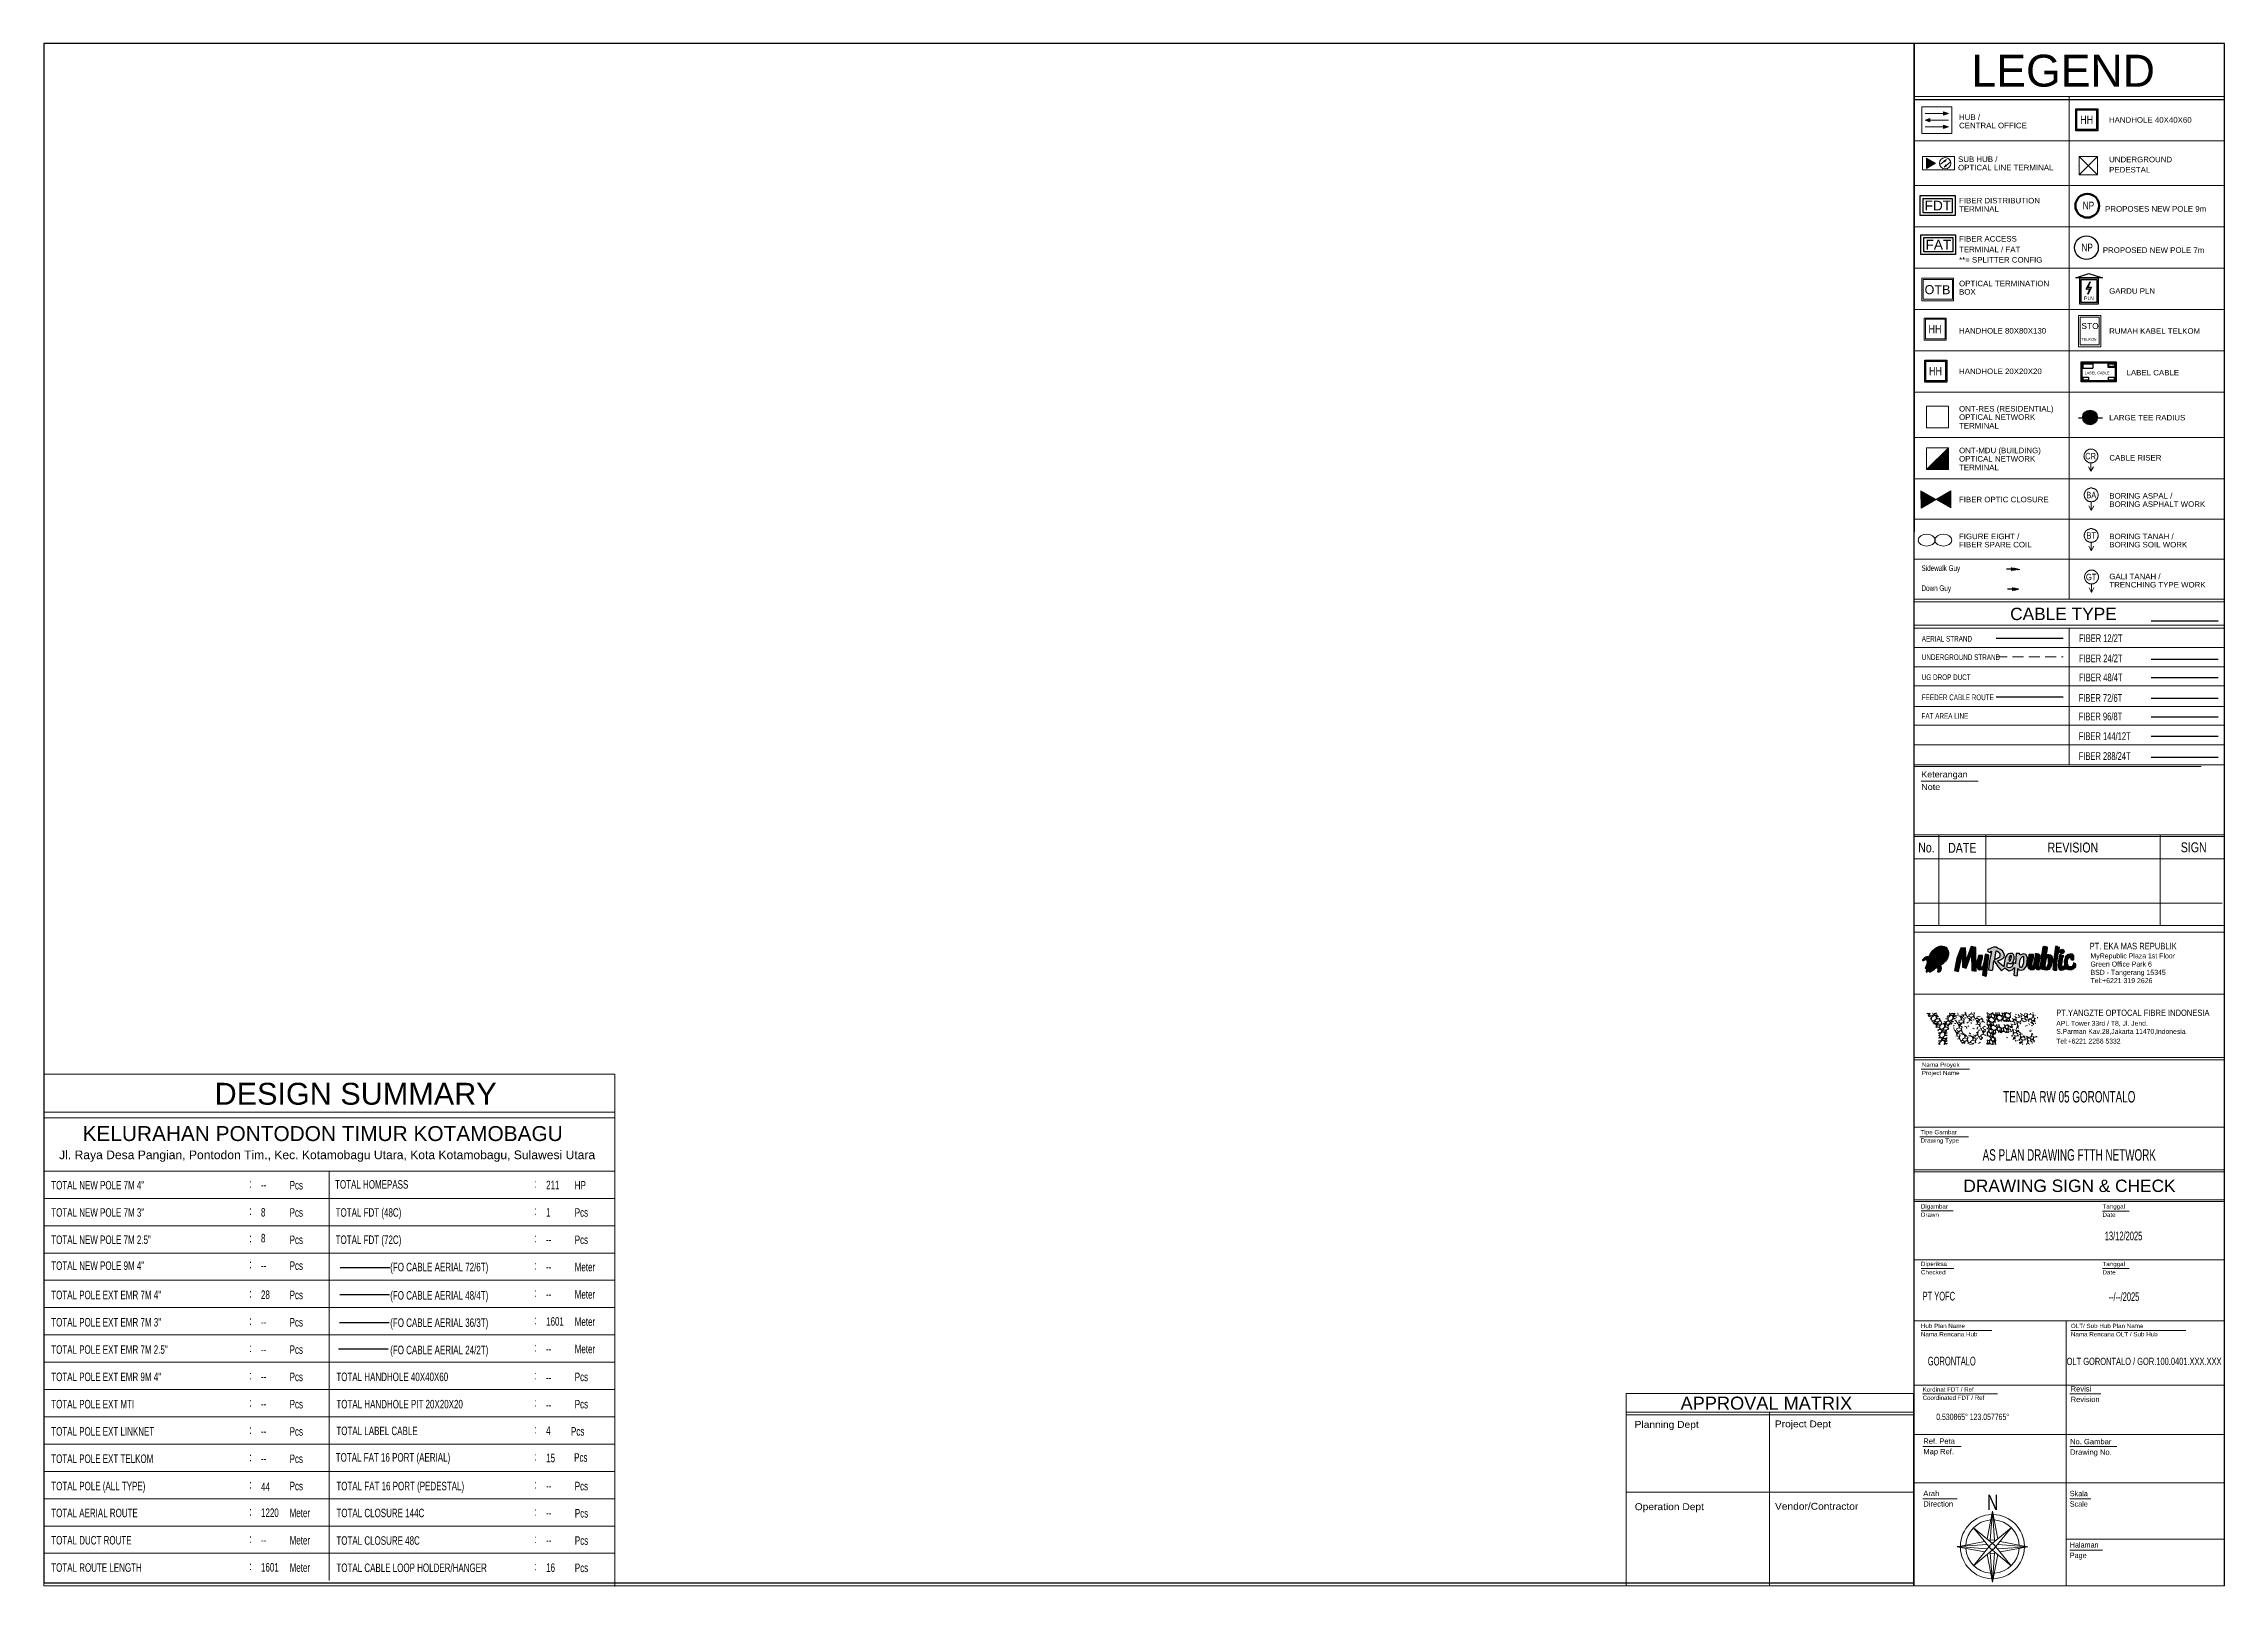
# Model space of a CAD drawing. Header units: metres. Extents: x 3071 to 12757, y 289 to 1488.
# Drawn here: x 12248 to 12757, y 898 to 1258 of the extents above; entities that cross this region are included whole.
import ezdxf
from ezdxf.enums import TextEntityAlignment as Align

# ---------------------------------------------------------------- set-up
doc = ezdxf.new("R2010")
doc.units = ezdxf.units.M
doc.linetypes.add('DASHED', pattern=[19.05, 12.7, -6.35])
doc.linetypes.add('PHANTOM2', pattern=[1.25, 0.625, -0.125, 0.125, -0.125, 0.125, -0.125])
for name, color, linetype in [('BA', 255, 'Continuous'), ('Basic Map', 251, 'Continuous'), ('BT', 7, 'Continuous'), ('CR', 255, 'Continuous'), ('FAT CODE', 7, 'Continuous'), ('FIBER OPTIC CLOSURE', 1, 'Continuous'), ('FIBER SPARE COIL', 1, 'Continuous'), ('GT', 7, 'Continuous'), ('HAND HOLE 40x40x60', 5, 'Continuous'), ('HH PIT 20x20x20', 3, 'Continuous'), ('HUB CENTRAL OFFICE', 10, 'Continuous'), ('LABEL CABLE', 200, 'Continuous'), ('LARGE TEE RADIUS', 172, 'Continuous'), ('new down guy', 7, 'Continuous'), ('new sidewalk guy', 7, 'Continuous'), ('PLN', 250, 'Continuous'), ('PROPOSED NEW POLE 7m', 92, 'Continuous'), ('RUMAH KABEL TELKOM', 7, 'Continuous'), ('UNDERGROUND pedestal', 92, 'Continuous')]:
    doc.layers.add(name, color=color, linetype=linetype)
for name, color, linetype, lineweight in [('CLOSURE', 1, 'Continuous', 18), ('COIL', 1, 'Continuous', 18), ('DESIGN SUMMARY', 7, 'Continuous', 0), ('FAT', 30, 'Continuous', 18), ('FAT AREA', 134, 'PHANTOM2', 25), ('FDT', 12, 'Continuous', 18), ('FEEDER', 7, 'Continuous', 53), ('FO 24 CORE', 3, 'Continuous', 30), ('FO 288 CORE', 30, 'Continuous', 50), ('FO 36 CORE', 6, 'Continuous', 50), ('FO 36 CORE.', 210, 'Continuous', 35), ('FO 48 CORE', 200, 'Continuous', 50), ('FO 72 CORE', 34, 'Continuous', 50), ('FO 96 CORE', 1, 'Continuous', 50), ('HAND HOLE 80x80x130', 30, 'Continuous', 0), ('HUB', 1, 'Continuous', 18), ('OLT', 1, 'Continuous', 18), ('ONT-MDU', 7, 'Continuous', 13), ('ONT-RES', 7, 'Continuous', 13), ('OTB', 5, 'Continuous', 18), ('PROPOSES NEW POLE 9m', 170, 'Continuous', 0), ('SLING WIRE', 4, 'Continuous', 30), ('STRAND UG', 172, 'DASHED', 13), ('SUB HUB', 1, 'Continuous', 13), ('TEE RADIUS', 5, 'Continuous', 0), ('TELKOM', 5, 'Continuous', 0), ('TITLE BLOCK', 7, 'Continuous', 18), ('ZTE_FO 24 CORE', 3, 'Continuous', 30)]:
    doc.layers.add(name, color=color, linetype=linetype, lineweight=lineweight)
doc.layers.add('FO 144 CORE', color=7, linetype='Continuous', lineweight=50, true_color=0xa0e000)
doc.layers.get('BA').off()
doc.styles.add('Annotative', font='arial.ttf')
doc.styles.add('MANNO', font='ROMANS', dxfattribs={"height": 1.8})
doc.styles.add('MANTP', font='ROMANS', dxfattribs={"height": 1.4})
doc.styles.get("Standard").update_dxf_attribs({"font": 'arial.ttf'})
doc.styles.add('Style-WORKING', font='WORKING.shx')
doc.styles.add('Title Block 3', font='dgn003.shx')
doc.styles.add('Title Block v21 - Default$0$Standard', font='arial.ttf')
doc.styles.add('Title Block v21 - Default$0$Styledgn001', font='dgn001.shx')
doc.styles.add('Title Block v21 - Default$0$Styledgn003', font='dgn003.shx')

msp = doc.modelspace()

# ---------------------------------------------------------------- texts
at = {"layer": 'DESIGN SUMMARY', "color": 7}
for s, height, p in [('DESIGN SUMMARY', 5.115, (12287.82, 1015.32)), ('KELURAHAN PONTODON TIMUR KOTAMOBAGU', 3.4827, (12256.98, 1005.21))]:
    msp.add_text(s, height=height, rotation=0.0009, dxfattribs=at).set_placement(p, align=Align.TOP_LEFT)
at = {"layer": 'DESIGN SUMMARY', "color": 7, "linetype": 'Continuous', "style": 'Title Block v21 - Default$0$Styledgn001', "width": 0.7}
for s, height, p in [('TOTAL NEW POLE 7M 4"', 1.9926, (12249.67, 990.42)), (':', 1.99, (12295.95, 990.81)), ('--', 1.993, (12298.66, 990.47)), ('Pcs', 1.993, (12305.36, 990.41)), ('TOTAL HOMEPASS', 1.9926, (12315.97, 990.6)), (':', 1.99, (12362.55, 990.81)), (':', 1.99, (12362.56, 990.81)), ('211', 1.993, (12365.27, 990.47)), ('HP', 1.993, (12371.96, 990.41)), ('TOTAL NEW POLE 7M 3"', 1.9926, (12249.67, 984.04)), (':', 1.99, (12295.95, 984.44)), (':', 1.99, (12295.95, 984.44)), ('8', 1.99, (12298.66, 984.09)), ('Pcs', 1.993, (12305.36, 984.04)), ('TOTAL FDT (48C)', 1.9926, (12316.11, 984.04)), (':', 1.99, (12362.55, 984.44)), (':', 1.99, (12362.56, 984.44)), ('1', 1.99, (12365.27, 984.09)), ('Pcs', 1.993, (12371.96, 984.04)), ('TOTAL NEW POLE 7M 2.5"', 1.9926, (12249.67, 977.67)), (':', 1.99, (12295.95, 978.06)), (':', 1.99, (12295.95, 978.06)), ('8', 1.99, (12298.66, 978.05)), ('Pcs', 1.993, (12305.36, 977.66)), ('TOTAL FDT (72C)', 1.9926, (12316.11, 977.67)), (':', 1.99, (12362.55, 978.06)), (':', 1.99, (12362.56, 978.06)), ('--', 1.993, (12365.27, 977.72)), ('Pcs', 1.993, (12371.96, 977.66)), ('TOTAL NEW POLE 9M 4"', 1.9926, (12249.67, 971.62)), (':', 1.99, (12295.95, 972.01)), (':', 1.99, (12295.95, 972.01)), ('Pcs', 1.993, (12305.36, 971.62)), ('  (FO CABLE AERIAL 72/6T)', 1.9926, (12327.82, 971.29)), (':', 1.99, (12362.55, 971.68)), (':', 1.99, (12362.56, 971.68)), ('Meter', 1.993, (12371.96, 971.29)), ('--', 1.993, (12298.66, 971.67)), ('--', 1.993, (12365.27, 971.34)), ('TOTAL POLE EXT EMR 7M 4"', 1.9926, (12249.67, 964.78)), (':', 1.99, (12295.95, 965.17)), (':', 1.99, (12295.95, 965.17)), ('28', 1.993, (12298.66, 964.83)), ('Pcs', 1.993, (12305.36, 964.77)), ('  (FO CABLE AERIAL 48/4T)', 1.9926, (12327.82, 964.68)), (':', 1.99, (12362.55, 965.31)), (':', 1.99, (12362.56, 965.31)), ('--', 1.993, (12365.27, 964.96)), ('Meter', 1.993, (12371.96, 964.91)), ('TOTAL POLE EXT EMR 7M 3"', 1.9926, (12249.67, 958.4)), (':', 1.99, (12295.95, 958.79)), (':', 1.99, (12295.95, 958.79)), ('--', 1.993, (12298.66, 958.45)), ('Pcs', 1.993, (12305.36, 958.4)), ('  (FO CABLE AERIAL 36/3T)', 1.9926, (12327.82, 958.3)), (':', 1.99, (12362.55, 958.93)), (':', 1.99, (12362.56, 958.93)), ('1601', 1.993, (12365.27, 958.59)), ('Meter', 1.993, (12371.96, 958.53)), ('TOTAL POLE EXT EMR 7M 2.5"', 1.9926, (12249.67, 952.03)), (':', 1.99, (12295.95, 952.42)), (':', 1.99, (12295.95, 952.42)), ('--', 1.993, (12298.66, 952.07)), ('Pcs', 1.993, (12305.36, 952.02)), ('  (FO CABLE AERIAL 24/2T)', 1.9926, (12327.82, 951.93)), (':', 1.99, (12362.55, 952.55)), (':', 1.99, (12362.56, 952.55)), ('--', 1.993, (12365.27, 952.21)), ('Meter', 1.993, (12371.96, 952.16)), ('TOTAL POLE EXT EMR 9M 4"', 1.9926, (12249.67, 945.65)), (':', 1.99, (12295.95, 946.04)), (':', 1.99, (12295.94, 946.04)), ('Pcs', 1.993, (12305.36, 945.64)), ('TOTAL HANDHOLE 40X40X60', 1.9926, (12316.27, 945.65)), (':', 1.99, (12362.55, 946.04)), (':', 1.99, (12362.56, 946.04)), ('Pcs', 1.993, (12371.96, 945.64)), ('--', 1.993, (12298.66, 945.7)), ('--', 1.993, (12365.27, 945.46)), ('TOTAL POLE EXT MTI', 1.9926, (12249.67, 939.27)), (':', 1.99, (12295.95, 939.66)), (':', 1.99, (12295.96, 939.66)), ('--', 1.993, (12298.67, 939.32)), ('Pcs', 1.993, (12305.36, 939.27)), ('TOTAL HANDHOLE PIT 20X20X20', 1.9926, (12316.28, 939.27)), (':', 1.99, (12362.55, 939.66)), (':', 1.99, (12362.56, 939.66)), ('--', 1.993, (12365.27, 939.09)), ('Pcs', 1.993, (12371.96, 939.27)), ('TOTAL POLE EXT LINKNET', 1.9926, (12249.67, 932.9)), (':', 1.99, (12295.95, 933.29)), (':', 1.99, (12295.95, 933.29)), ('--', 1.993, (12298.66, 932.95)), ('Pcs', 1.993, (12305.36, 932.89)), ('TOTAL LABEL CABLE', 1.9926, (12316.28, 933.03)), (':', 1.99, (12362.57, 933.42)), ('4', 1.99, (12365.28, 933.08)), ('Pcs', 1.993, (12371.09, 932.92)), ('TOTAL POLE EXT TELKOM', 1.9926, (12249.67, 926.52)), (':', 1.99, (12295.95, 926.91)), (':', 1.99, (12295.95, 926.91)), ('--', 1.993, (12298.66, 926.57)), ('Pcs', 1.993, (12305.36, 926.51)), ('TOTAL FAT 16 PORT (AERIAL)', 1.9926, (12316.13, 926.83)), (':', 1.99, (12362.56, 927.05)), (':', 1.99, (12362.56, 927.05)), ('15', 1.993, (12365.28, 926.7)), ('Pcs', 1.993, (12371.82, 926.82)), ('TOTAL POLE (ALL TYPE)', 1.9926, (12249.68, 920.14)), ('Pcs', 1.993, (12305.36, 920.14)), ('TOTAL FAT 16 PORT (PEDESTAL)', 1.9926, (12316.27, 920.14)), ('Pcs', 1.993, (12371.96, 920.14)), (':', 1.99, (12295.95, 920.54)), (':', 1.99, (12295.95, 920.54)), (':', 1.99, (12295.96, 920.54)), (':', 1.99, (12295.96, 920.54)), ('44', 1.993, (12298.67, 919.96)), (':', 1.99, (12362.56, 920.54)), ('--', 1.993, (12365.28, 920.19)), ('TOTAL AERIAL ROUTE', 1.9926, (12249.67, 913.86)), (':', 1.99, (12295.95, 914.25)), (':', 1.99, (12295.96, 914.25)), ('1220', 1.993, (12298.67, 913.91)), ('Meter', 1.993, (12305.36, 913.86)), ('TOTAL CLOSURE 144C', 1.9926, (12316.29, 913.85)), (':', 1.99, (12362.57, 914.19)), (':', 1.99, (12362.57, 914.19)), ('--', 1.993, (12365.28, 913.85)), ('Pcs', 1.993, (12371.98, 913.79)), ('TOTAL DUCT ROUTE', 1.9926, (12249.67, 907.49)), (':', 1.99, (12295.95, 907.88)), (':', 1.99, (12295.95, 907.88)), ('--', 1.993, (12298.67, 907.53)), ('Meter', 1.993, (12305.36, 907.48)), ('TOTAL CLOSURE 48C', 1.9926, (12316.28, 907.42)), (':', 1.99, (12362.57, 907.81)), (':', 1.99, (12362.57, 907.81)), ('--', 1.993, (12365.28, 907.47)), ('Pcs', 1.993, (12371.98, 907.42)), ('TOTAL ROUTE LENGTH', 1.9926, (12249.67, 901.11)), (':', 1.99, (12295.95, 901.5)), (':', 1.99, (12295.95, 901.5)), ('1601', 1.993, (12298.67, 901.16)), ('Meter', 1.993, (12305.36, 901.1)), ('TOTAL CABLE LOOP HOLDER/HANGER', 1.9926, (12316.28, 901.05)), (':', 1.99, (12362.57, 901.44)), (':', 1.99, (12362.57, 901.44)), ('16', 1.993, (12365.28, 901.09)), ('Pcs', 1.993, (12371.98, 901.04))]:
    msp.add_text(s, height=height, dxfattribs=at).set_placement(p)
at = {"layer": 'HH PIT 20x20x20', "lineweight": -3, "style": 'Title Block v21 - Default$0$Styledgn003', "width": 0.799081}
msp.add_text('HH', height=1.954, dxfattribs=at).set_placement((12689.85, 1180.58), align=Align.CENTER)
at = {"layer": 'LABEL CABLE', "attachment_point": 7, "line_spacing_factor": 0.6, "style": 'Title Block v21 - Default$0$Styledgn001'}
for s, insert, char_height in [('\\pxsm1.5;{\\W1.06772;MYREPUBLIC}', (12730.29, 1182.84), 0.1213), ('\\pxsm1.5;{\\W1.06772;LABEL CABLE}', (12724.7, 1180.83), 0.6064)]:
    msp.add_mtext(s, dxfattribs=dict(at, insert=insert, char_height=char_height))
at = {"layer": 'TITLE BLOCK', "color": 7, "lineweight": 0, "style": 'Annotative'}
msp.add_text('LEGEND', height=7.461, rotation=0.0005, dxfattribs=at).set_placement((12698.24, 1255.46), align=Align.TOP_LEFT)
at = {"layer": 'TITLE BLOCK', "color": 7, "linetype": 'Continuous', "lineweight": 0}
for s, height, style, width, p in [('CENTRAL OFFICE', 1.2883, 'Title Block v21 - Default$0$Styledgn001', 1.06772, (12695.34, 1238.28)), ('HUB /', 1.288, 'Title Block v21 - Default$0$Styledgn001', 1.06772, (12695.34, 1240.23)), ('SUB HUB /', 1.288, 'Title Block v21 - Default$0$Styledgn001', 1.06772, (12695.11, 1230.4)), ('OPTICAL LINE TERMINAL', 1.2883, 'Title Block v21 - Default$0$Styledgn001', 1.06772, (12695.11, 1228.45)), ('UNDERGROUND', 1.2883, 'Title Block v21 - Default$0$Styledgn001', 1.06772, (12730.4, 1230.34)), ('PEDESTAL', 1.288, 'Title Block v21 - Default$0$Styledgn001', 1.06772, (12730.4, 1227.95)), ('TERMINAL', 1.288, 'Style-WORKING', 1.06772, (12695.34, 1218.78)), ('FIBER DISTRIBUTION', 1.2883, 'Style-WORKING', 1.06772, (12695.34, 1220.73)), ('FIBER ACCESS', 1.2883, 'Title Block v21 - Default$0$Styledgn001', 1.06772, (12695.34, 1211.82)), ('OPTICAL TERMINATION', 1.2883, 'Title Block v21 - Default$0$Styledgn001', 1.06772, (12695.34, 1201.38)), ('BOX', 1.288, 'Title Block v21 - Default$0$Styledgn001', 1.06772, (12695.34, 1199.43)), ('GARDU PLN', 1.288, 'Title Block v21 - Default$0$Styledgn001', 1.06772, (12730.4, 1199.62)), ('RUMAH KABEL TELKOM', 1.2883, 'Title Block v21 - Default$0$Styledgn001', 1.06772, (12730.4, 1190.28)), ('ONT-RES (RESIDENTIAL)', 1.2883, 'Title Block v21 - Default$0$Styledgn001', 1.06772, (12695.34, 1172.12)), ('TERMINAL', 1.288, 'Title Block v21 - Default$0$Styledgn001', 1.06772, (12695.34, 1168.15)), ('OPTICAL NETWORK', 1.2883, 'Title Block v21 - Default$0$Styledgn001', 1.06772, (12695.34, 1170.17)), ('LARGE TEE RADIUS', 1.2883, 'Title Block v21 - Default$0$Styledgn001', 1.06772, (12730.41, 1170.04)), ('ONT-MDU (BUILDING)', 1.2883, 'Title Block v21 - Default$0$Styledgn001', 1.06772, (12695.34, 1162.38)), ('OPTICAL NETWORK', 1.2883, 'Title Block v21 - Default$0$Styledgn001', 1.06772, (12695.34, 1160.43)), ('CABLE RISER', 1.2883, 'Title Block v21 - Default$0$Styledgn001', 1.06772, (12730.46, 1160.67)), ('TERMINAL', 1.288, 'Title Block v21 - Default$0$Styledgn001', 1.06772, (12695.34, 1158.41)), ('FIBER OPTIC CLOSURE', 1.2883, 'Title Block v21 - Default$0$Styledgn001', 1.06772, (12695.32, 1150.92)), ('BORING ASPAL /', 1.2883, 'Title Block v21 - Default$0$Styledgn001', 1.06772, (12730.45, 1151.77)), ('BORING ASPHALT WORK', 1.2883, 'Title Block v21 - Default$0$Styledgn001', 1.06772, (12730.45, 1149.85)), ('FIGURE EIGHT /', 1.2883, 'Title Block v21 - Default$0$Styledgn001', 1.06772, (12695.32, 1142.31)), ('FIBER SPARE COIL', 1.2883, 'Title Block v21 - Default$0$Styledgn001', 1.06772, (12695.32, 1140.38)), ('BORING TANAH /', 1.2883, 'Title Block v21 - Default$0$Styledgn001', 1.06772, (12730.45, 1142.31)), ('BORING SOIL WORK', 1.2883, 'Title Block v21 - Default$0$Styledgn001', 1.06772, (12730.45, 1140.38)), ('Sidewalk Guy ', 1.3266, 'Title Block v21 - Default$0$Styledgn001', 0.666054, (12686.57, 1134.88)), ('Down Guy ', 1.327, 'Title Block v21 - Default$0$Styledgn001', 0.666054, (12686.57, 1130.2)), ('TRENCHING TYPE WORK', 1.2883, 'Title Block v21 - Default$0$Styledgn001', 1.06772, (12730.45, 1131.02)), ('GALI TANAH /', 1.2883, 'Title Block v21 - Default$0$Styledgn001', 1.06772, (12730.45, 1132.95)), ('AERIAL STRAND', 1.3266, 'Title Block v21 - Default$0$Styledgn001', 0.666054, (12686.64, 1118.38)), ('FIBER 12/2T', 1.8197, 'Title Block v21 - Default$0$Styledgn001', 0.666073, (12723.35, 1118.26)), ('UNDERGROUND STRAND', 1.3266, 'Title Block v21 - Default$0$Styledgn001', 0.666054, (12686.64, 1114.07)), ('UG DROP DUCT', 1.3266, 'Title Block v21 - Default$0$Styledgn001', 0.666054, (12686.64, 1109.39)), ('FIBER 24/2T', 1.8197, 'Title Block v21 - Default$0$Styledgn001', 0.666073, (12723.35, 1113.54)), ('FIBER 48/4T', 1.8197, 'Title Block v21 - Default$0$Styledgn001', 0.666073, (12723.35, 1109.1)), ('FEEDER CABLE ROUTE', 1.3266, 'Title Block v21 - Default$0$Styledgn001', 0.666054, (12686.64, 1104.7)), ('FIBER 72/6T', 1.8197, 'Title Block v21 - Default$0$Styledgn001', 0.666073, (12723.28, 1104.31)), ('FAT AREA LINE', 1.3266, 'Title Block v21 - Default$0$Styledgn001', 0.666054, (12686.58, 1100.34)), ('FIBER 96/8T', 1.8197, 'Title Block v21 - Default$0$Styledgn001', 0.666073, (12723.28, 1099.98)), ('FIBER 144/12T', 1.8197, 'Title Block v21 - Default$0$Styledgn001', 0.666073, (12723.29, 1095.38)), ('FIBER 288/24T', 1.8197, 'Title Block v21 - Default$0$Styledgn001', 0.666073, (12723.29, 1090.73)), ('Keterangan', 1.424, 'Title Block v21 - Default$0$Styledgn001', 1.102902, (12686.5, 1086.66)), ('Note', 1.424, 'Title Block v21 - Default$0$Styledgn001', 1.102902, (12686.51, 1083.72))]:
    msp.add_text(s, height=height, dxfattribs=dict(at, style=style, width=width)).set_placement(p)
at = {"layer": 'TITLE BLOCK', "style": 'Annotative'}
for s, height, p in [('CABLE TYPE', 2.89, (12707.28, 1126.29)), ('Jl. Raya Desa Pangian, Pontodon Tim., Kec. Kotamobagu Utara, Kota Kotamobagu, Sulawesi Utara', 2.0237, (12251.5, 999.51)), ('DRAWING SIGN & CHECK', 2.8904, (12696.35, 992.71))]:
    msp.add_text(s, height=height, rotation=0.0009, dxfattribs=at).set_placement(p, align=Align.TOP_LEFT)
at = {"layer": 'TITLE BLOCK', "linetype": 'Continuous', "style": 'Title Block v21 - Default$0$Styledgn001'}
for s, height, width, p in [('No.', 2.314, 0.8, (12687.72, 1070.28)), ('DATE', 2.314, 0.8, (12696.09, 1070.2)), ('REVISION', 2.314, 0.8, (12721.94, 1070.28)), ('SIGN', 2.314, 0.8, (12750.15, 1070.32)), ('TENDA RW 05 GORONTALO', 2.6804, 0.643507, (12721.09, 1012.07)), ('AS PLAN DRAWING FTTH NETWORK', 2.6804, 0.643507, (12721.09, 998.48)), ('13/12/2025', 2.036, 0.643507, (12733.76, 979.56)), ('PT YOFC', 2.036, 0.643507, (12690.62, 965.5)), ('--/--/2025', 2.036, 0.643507, (12733.86, 965.36)), ('GORONTALO', 2.036, 0.643507, (12693.65, 950.32)), ('OLT GORONTALO / GOR.100.0401.XXX.XXX', 1.6966, 0.643507, (12738.57, 950.26)), ('0.530865° 123.057765°', 1.5019, 0.643507, (12698.52, 937.3))]:
    msp.add_text(s, height=height, dxfattribs=dict(at, width=width)).set_placement(p, align=Align.MIDDLE_CENTER)
at = {"layer": 'TITLE BLOCK', "color": 1, "style": 'Annotative', "width": 0.819464}
for s, height, p in [('PT. EKA MAS REPUBLIK', 1.5461, (12725.83, 1048.03)), ('PT.YANGZTE OPTOCAL FIBRE INDONESIA', 1.4778, (12718.05, 1032.42))]:
    msp.add_text(s, height=height, rotation=0.0009, dxfattribs=at).set_placement(p, align=Align.TOP_LEFT)
at = {"layer": 'TITLE BLOCK', "color": 7, "linetype": 'Continuous', "lineweight": 0, "style": 'Title Block v21 - Default$0$Styledgn003'}
for s, p in [('MyRepublic Plaza 1st Floor', (12726.05, 1044.39)), ('Tel:+6221 319 2626', (12726.05, 1038.61)), ('Green Office Park 6', (12726.05, 1042.47)), ('BSD - Tangerang 15345', (12726.05, 1040.54))]:
    msp.add_text(s, height=1.1747, dxfattribs=at).set_placement(p)
at = {"layer": 'TITLE BLOCK', "color": 7, "linetype": 'Continuous', "style": 'Title Block 3'}
for s, p in [('APL Tower 33rd / T8, Jl. Jend.', (12718.05, 1028.64)), ('Tel:+6221 2256 5332', (12718.05, 1024.49)), ('S.Parman Kav.28,Jakarta 11470,Indonesia', (12718.05, 1026.75))]:
    msp.add_text(s, height=1.147, dxfattribs=at).set_placement(p)
at = {"layer": 'TITLE BLOCK', "linetype": 'Continuous', "style": 'Title Block v21 - Default$0$Styledgn001'}
for s, height, width, p in [('Nama Proyek', 0.9887, 1.102902, (12686.63, 1019.06)), ('Project Name', 0.9887, 1.102902, (12686.63, 1017.13)), ('Tipe Gambar', 0.9887, 1.102902, (12686.35, 1003.3)), ('Drawing Type', 0.9887, 1.102902, (12686.35, 1001.35)), ('Digambar', 0.989, 1.102902, (12686.43, 985.96)), ('Drawn', 0.989, 1.102902, (12686.43, 984.02)), ('Tanggal', 0.989, 1.102902, (12728.84, 985.95)), ('Date', 0.989, 1.102902, (12728.84, 984.01)), ('Diperiksa', 0.989, 1.102902, (12686.44, 972.53)), ('Tanggal', 0.989, 1.102902, (12728.84, 972.51)), ('Checked', 0.989, 1.102902, (12686.44, 970.59)), ('Date', 0.989, 1.102902, (12728.84, 970.57)), ('Hub Plan Name', 0.9887, 1.102902, (12686.43, 958.05)), ('OLT/ Sub Hub Plan Name', 0.9887, 1.102902, (12721.47, 958.05)), ('Nama Rencana Hub', 0.9887, 1.102902, (12686.43, 956.11)), ('Nama Rencana OLT / Sub Hub', 0.9887, 1.102902, (12721.47, 956.11)), ('Revisi', 1.248, 0.974358, (12721.41, 943.22)), ('Revision', 1.248, 0.974358, (12721.41, 940.77)), ('Ref. Peta', 1.248, 0.974358, (12686.99, 931.01)), ('Map Ref.', 1.248, 0.974358, (12686.99, 928.56)), ('No. Gambar', 1.248, 0.974358, (12721.29, 930.89)), ('Drawing No.', 1.2482, 0.974358, (12721.29, 928.44)), ('Arah', 1.248, 0.974358, (12686.99, 918.79)), ('Direction', 1.248, 0.974358, (12686.99, 916.34)), ('Skala', 1.249, 0.974358, (12721.21, 918.77)), ('Scale', 1.249, 0.974358, (12721.21, 916.32)), ('Halaman', 1.249, 0.974358, (12721.21, 906.77)), ('Page', 1.249, 0.974358, (12721.21, 904.32))]:
    msp.add_text(s, height=height, dxfattribs=dict(at, width=width)).set_placement(p)
at = {"layer": 'TITLE BLOCK', "color": 7, "linetype": 'Continuous', "lineweight": 0, "char_height": 1.2883, "attachment_point": 7, "line_spacing_factor": 0.6, "style": 'Title Block v21 - Default$0$Styledgn001'}
for s, insert in [('\\H1x;\\W1.06772;HANDHOLE 40X40X60', (12730.35, 1239.56)), ('{\\W1.068;PROPOSES NEW POLE 9m}', (12729.46, 1218.79)), ('\\H1x;\\W1.06772;**= SPLITTER CONFIG', (12695.34, 1206.89)), ('\\H1x;\\W1.06772;TERMINAL / FAT', (12695.34, 1209.3)), ('{\\W1.068;PROPOSED NEW POLE 7m}', (12728.92, 1209.16)), ('{\\W1.0677;HANDHOLE 80X80X130}', (12695.34, 1190.31)), ('{\\W1.06772;HANDHOLE 20X20X20}', (12695.35, 1180.85)), ('{\\W1.06772;LABEL CABLE}', (12734.47, 1180.53))]:
    msp.add_mtext(s, dxfattribs=dict(at, insert=insert))

# ---------------------------------------------------------------- blocks, each defined once
blk = doc.blocks.new('APPROVAL MATRIX')
at = {"lineweight": 0}
blk.add_lwpolyline([(0.6421, 0.4295), (0, 0.4295)], dxfattribs=at)
at = {"layer": 'TITLE BLOCK', "color": 7, "linetype": 'Continuous', "lineweight": 0}
for p, q in [((0.6421, 0.4295), (0, 0.4295)), ((0.6421, 0.2089), (0, 0.2089))]:
    blk.add_line(p, q, dxfattribs=at)
at = {"layer": 'TITLE BLOCK'}
for p, q in [((0.6421, 0.3879), (0, 0.3879)), ((0.6421, 0.3819), (0, 0.3819)), ((0.3205, 0.3879), (0.3205, 0))]:
    blk.add_line(p, q, dxfattribs=at)
blk.add_lwpolyline([(0, 0), (0.6421, 0), (0.6421, 0.4295), (0, 0.4295)], close=True, dxfattribs=at)
blk.add_text('APPROVAL MATRIX', height=0.029034, rotation=0.0009, dxfattribs=at).set_placement((0.1219, 0.4223), align=Align.TOP_LEFT)
at = {"layer": 'TITLE BLOCK', "linetype": 'Continuous', "style": 'Title Block v21 - Default$0$Styledgn001', "width": 1.102902}
blk.add_text('Vendor/Contractor', height=0.015446, dxfattribs=at).set_placement((0.3327, 0.1697))
at = {"layer": 'TITLE BLOCK', "linetype": 'Continuous', "char_height": 0.015446, "attachment_point": 7, "line_spacing_factor": 0.6, "style": 'Title Block v21 - Default$0$Styledgn001'}
for s, insert in [('\\H1x;\\W1.1029;Planning Dept', (0.0193, 0.3478)), ('\\H1x;\\W1.1029;Project Dept', (0.3325, 0.349)), ('\\H1x;\\W1.1029;Operation Dept', (0.0195, 0.1642))]:
    blk.add_mtext(s, dxfattribs=dict(at, insert=insert))
blk = doc.blocks.new('Title Block v21 - Default$0$AnonymousCell4')
at = {"layer": 'TITLE BLOCK', "color": 3, "linetype": 'Continuous', "lineweight": 0}
for p, q in [((5.5, 5.5), (-5.5, -5.5)), ((5.4, -5.5), (-5.5, 5.5))]:
    blk.add_line(p, q, dxfattribs=at)
at = {"layer": 'TITLE BLOCK', "color": 3, "linetype": 'Continuous', "lineweight": 0, "flags": 128}
blk.add_lwpolyline([(-5.5, 5.5), (5.5, 5.5), (5.5, -5.5), (-5.5, -5.5), (-5.5, 5.5)], dxfattribs=at)
at = {"layer": 'TITLE BLOCK', "color": 3, "linetype": 'Continuous', "lineweight": 0}
for p in [(-5.5, 0), (-0.1, 5.5), (5.5, 0.1), (-0.1, -5.4)]:
    blk.add_point(p, dxfattribs=at)
blk = doc.blocks.new('Title Block v21 - Default$0$AnonymousCell6')
at = {"layer": 'TITLE BLOCK', "linetype": 'Continuous', "style": 'Title Block v21 - Default$0$Styledgn001', "width": 0.974358}
for s, p in [('Kordinat FDT / Ref', (-22.8, 1.2)), ('Coordinated FDT / Ref', (-22.8, -3.8))]:
    blk.add_text(s, height=2.591, dxfattribs=at).set_placement(p)
blk = doc.blocks.new('Title Block v21 - Default$0$AnonymousCell9')
at = {"layer": 'OLT', "color": 1, "linetype": 'Continuous', "lineweight": 0}
for p, q in [((-2.2, -2.5), (-2.2, 2.5)), ((-2, -2.3), (-2, 2.4)), ((-1.8, -2.2), (-1.8, 2.3)), ((-1.6, -2.1), (-1.6, 2.2)), ((-1.4, -2), (-1.4, 2)), ((-1.2, -1.9), (-1.2, 1.9)), ((-0.9, -1.7), (-0.9, 1.8)), ((-0.7, -1.6), (-0.7, 1.6)), ((-0.5, -1.5), (-0.5, 1.5)), ((-0.3, -1.3), (-0.3, 1.4)), ((0, -1.2), (0, 1.2)), ((0.2, -1.1), (0.2, 1.1)), ((0.5, -0.9), (0.5, 1)), ((0.7, -0.8), (0.7, 0.8)), ((1, -0.6), (1, 0.7)), ((1.2, -0.5), (1.2, 0.6)), ((1.4, -0.4), (1.4, 0.4)), ((1.6, -0.3), (1.6, 0.3)), ((1.8, -0.1), (1.8, 0.2))]:
    blk.add_line(p, q, dxfattribs=at)
at = {"layer": 'OLT', "color": 1, "linetype": 'Continuous', "lineweight": 0, "flags": 128}
for points in [[(-2.7, -3.1), (-2.7, 3.1), (2.7, 0), (-2.7, -3.1)], [(-2.4, -2.6), (-2.4, 2.6), (2.1, 0), (-2.4, -2.6)], [(-2.4, -2.6), (-2.4, 2.6), (2.1, 0), (-2.4, -2.6)]]:
    blk.add_lwpolyline(points, dxfattribs=at)
blk = doc.blocks.new('Title Block v21 - Default$0$AnonymousCell10')
at = {"layer": 'OLT', "color": 1, "linetype": 'Continuous', "lineweight": 0, "flags": 128}
for points in [[(-2.8, -0.6), (0.8, 2.2), (-0.5, 0.8), (-0.4, 1.3), (-0.9, 1.3), (0.8, 2.2)], [(2.9, 0.6), (-0.6, -2.4), (0.6, -1), (0.5, -1.5), (1, -1.5), (-0.6, -2.4)]]:
    blk.add_lwpolyline(points, dxfattribs=at)
at = {"layer": 'OLT', "color": 1, "linetype": 'Continuous', "lineweight": 0}
blk.add_ellipse((0, 0), major_axis=(-3.39, 0), ratio=0.99325, dxfattribs=at)
blk = doc.blocks.new('Title Block v21 - Default$0$AnonymousCell8')
at = {"layer": 'OLT', "color": 7, "linetype": 'Continuous', "lineweight": 0, "flags": 128}
blk.add_lwpolyline([(9.5, -4), (-9.5, -4), (-9.5, 4), (9.5, 4), (9.5, -4)], dxfattribs=at)
at = {"color": 7, "linetype": 'Continuous', "lineweight": 0}
for name, p in [('Title Block v21 - Default$0$AnonymousCell9', (-4.5, 0)), ('Title Block v21 - Default$0$AnonymousCell10', (4, 0))]:
    blk.add_blockref(name, p, dxfattribs=at)
blk = doc.blocks.new('Title Block v21 - Default$0$AnonymousCell11')
at = {"layer": 'HUB'}
for p, q in [((-7, 4), (4, 4)), ((-4.1, 1), (-7, 0)), ((-7, 0), (-4.1, -1)), ((-6.8, -0.1), (-6.8, 0.1)), ((-6.7, -0.1), (-6.7, 0.1)), ((-6.6, -0.1), (-6.6, 0.1)), ((-6.5, -0.2), (-6.5, 0.2)), ((-6.4, -0.2), (-6.4, 0.2)), ((-6.3, -0.2), (-6.3, 0.2)), ((-6.2, -0.3), (-6.2, 0.3)), ((-6.1, -0.3), (-6.1, 0.3)), ((-6, -0.3), (-6, 0.3)), ((-5.9, -0.4), (-5.9, 0.4)), ((-5.8, -0.4), (-5.8, 0.4)), ((-5.7, -0.4), (-5.7, 0.4)), ((-5.6, -0.5), (-5.6, 0.5)), ((-5.5, -0.5), (-5.5, 0.5)), ((-5.4, -0.5), (-5.4, 0.5)), ((-5.3, -0.6), (-5.3, 0.6)), ((-5.2, -0.6), (-5.2, 0.6)), ((-5.1, -0.6), (-5.1, 0.6)), ((-5, -0.7), (-5, 0.7)), ((-4.9, -0.7), (-4.9, 0.7)), ((-4.8, -0.7), (-4.8, 0.7)), ((-4.7, -0.8), (-4.7, 0.8)), ((-4.6, -0.8), (-4.6, 0.8)), ((-4.5, -0.8), (-4.5, 0.8)), ((-4.4, -0.9), (-4.4, 0.9)), ((-4.3, -0.9), (-4.3, 0.9)), ((-4.2, -0.9), (-4.2, 0.9)), ((-4.1, -1), (-4.1, 1)), ((-4.1, 0), (7.1, 0)), ((4, 5), (4, 3)), ((4, 5), (7.1, 4)), ((4, 3), (7.1, 4)), ((4.1, 3), (4.1, 5)), ((4.2, 3.1), (4.2, 4.9)), ((4.3, 3.1), (4.3, 4.9)), ((4.4, 3.1), (4.4, 4.9)), ((4.5, 3.2), (4.5, 4.8)), ((4.6, 3.2), (4.6, 4.8)), ((4.7, 3.2), (4.7, 4.8)), ((4.8, 3.3), (4.8, 4.7)), ((4.9, 3.3), (4.9, 4.7)), ((5, 3.3), (5, 4.7)), ((5.1, 3.3), (5.1, 4.6)), ((5.2, 3.4), (5.2, 4.6)), ((5.3, 3.4), (5.3, 4.6)), ((5.4, 3.4), (5.4, 4.5)), ((5.5, 3.5), (5.5, 4.5)), ((5.6, 3.5), (5.6, 4.5)), ((5.7, 3.5), (5.7, 4.4)), ((5.8, 3.6), (5.8, 4.4)), ((5.9, 3.6), (5.9, 4.4)), ((6, 3.6), (6, 4.3)), ((6.1, 3.7), (6.1, 4.3)), ((6.2, 3.7), (6.2, 4.3)), ((6.3, 3.7), (6.3, 4.2)), ((6.4, 3.8), (6.4, 4.2)), ((6.5, 3.8), (6.5, 4.2)), ((6.6, 3.8), (6.6, 4.1)), ((6.7, 3.9), (6.7, 4.1)), ((6.8, 3.9), (6.8, 4.1)), ((6.9, 3.9), (6.9, 4)), ((-7, -4), (4, -4)), ((4, -3), (4, -5)), ((4, -3), (7.1, -4)), ((7.1, -4), (4, -5)), ((4.1, -5), (4.1, -3)), ((4.2, -4.9), (4.2, -3)), ((4.3, -4.9), (4.3, -3.1)), ((4.4, -4.9), (4.4, -3.1)), ((4.5, -4.8), (4.5, -3.1)), ((4.6, -4.8), (4.6, -3.2)), ((4.7, -4.8), (4.7, -3.2)), ((4.8, -4.7), (4.8, -3.2)), ((4.9, -4.7), (4.9, -3.3)), ((5, -4.7), (5, -3.3)), ((5.1, -4.6), (5.1, -3.3)), ((5.2, -4.6), (5.2, -3.4)), ((5.3, -4.6), (5.3, -3.4)), ((5.4, -4.5), (5.4, -3.4)), ((5.5, -4.5), (5.5, -3.5)), ((5.6, -4.5), (5.6, -3.5)), ((5.7, -4.4), (5.7, -3.5)), ((5.8, -4.4), (5.8, -3.6)), ((5.9, -4.4), (5.9, -3.6)), ((6, -4.3), (6, -3.6)), ((6.1, -4.3), (6.1, -3.7)), ((6.2, -4.3), (6.2, -3.7)), ((6.3, -4.2), (6.3, -3.7)), ((6.4, -4.2), (6.4, -3.8)), ((6.5, -4.2), (6.5, -3.8)), ((6.6, -4.2), (6.6, -3.8)), ((6.7, -4.1), (6.7, -3.9)), ((6.8, -4.1), (6.8, -3.9))]:
    blk.add_line(p, q, dxfattribs=at)
at = {"layer": 'HUB', "flags": 128}
blk.add_lwpolyline([(-9, 8), (9, 8), (9, -8), (-9, -8), (-9, 8)], dxfattribs=at)
blk = doc.blocks.new('Title Block v21 - Default$0$AnonymousCell12')
at = {"layer": 'TITLE BLOCK', "flags": 128}
for points in [[(-3.2, -2.6), (0, 14), (3.2, -2.6)], [(-1.3, -3.4), (0, 14), (1.3, -3.4)], [(-1.1, -8.4), (-11.4, 4), (1.1, -6.1)], [(-1.2, -6.1), (11.3, 4.1), (1.1, -8.4)], [(-4.7, -4.1), (-21.2, -7.3), (-4.7, -10.4)], [(-3.2, -5.9), (-21.2, -7.2), (-3.2, -8.6)], [(-1.2, -6.1), (-11.3, -18.6), (1.1, -8.4)], [(3.2, -11.9), (0, -28.5), (-3.2, -11.9)], [(0, -3.2), (-2, -3.6)], [(-2, -10.9), (0, -11.3)], [(1.3, -11.1), (0, -28.5), (-1.3, -11.1)], [(-1.1, -8.4), (11.3, -18.6), (1.1, -6.1)], [(0, -3.2), (2, -3.6)], [(2, -10.9), (0, -11.3)], [(3.2, -5.9), (21.2, -7.3), (3.2, -8.6)], [(4.7, -4.1), (21.2, -7.3), (4.6, -10.4)]]:
    blk.add_lwpolyline(points, dxfattribs=at)
at = {"layer": 'TITLE BLOCK'}
blk.add_circle((0, -7.2), 1.61, dxfattribs=at)
for radius, start, end in [(19.2, 91.1501, 178.8674), (16, 93.6044, 176.4133), (19.2, 1.1326, 88.8492), (16, 3.5867, 86.3933), (19.2, 181.1759, 268.8417), (16, 183.6304, 266.3873), (19.2, 271.1583, 358.8241), (16, 273.6127, 356.3696)]:
    blk.add_arc((0, -7.2), radius, start, end, dxfattribs=at)
at = {"layer": 'TITLE BLOCK', "style": 'Title Block v21 - Default$0$Standard', "width": 0.742081}
blk.add_text('N', height=9.14, rotation=0.0009, dxfattribs=at).set_placement((-3.3, 23.9), align=Align.TOP_LEFT)
blk = doc.blocks.new('Title Block v21 - Default$0$AnonymousCell14')
at = {"layer": 'TELKOM', "flags": 128}
for points in [[(-6.7, 9.4), (6.7, 9.4), (6.7, -9.4), (-6.7, -9.4), (-6.7, 9.4)], [(-5.7, 8.3), (5.6, 8.3), (5.6, -8.1), (-5.7, -8.1), (-5.7, 8.3)]]:
    blk.add_lwpolyline(points, dxfattribs=at)
at = {"layer": 'TELKOM'}
blk.add_text('STO', height=3.6, rotation=359.8649, dxfattribs=at).set_placement((-5, 4.9), align=Align.TOP_LEFT)
at = {"layer": 'TELKOM', "linetype": 'Continuous', "style": 'Title Block v21 - Default$0$Styledgn001', "width": 1.06772}
blk.add_text('TELKOM', height=1.62, dxfattribs=at).set_placement((-5.1, -5.7))
blk = doc.blocks.new('Title Block v21 - Default$0$AnonymousCell15')
at = {"layer": 'COIL'}
for centre in [(-5, 0), (5, 0)]:
    blk.add_ellipse(centre, major_axis=(5.04, 0), ratio=0.714286, dxfattribs=at)
blk = doc.blocks.new('Title Block v21 - Default$0$AnonymousCell16')
at = {"layer": 'OTB', "flags": 128}
for points in [[(9.5, 6.7), (9.5, -6.7), (-9.5, -6.7), (-9.5, 6.7), (9.5, 6.7)], [(8.9, 5.9), (8.9, -5.8), (-8.8, -5.8), (-8.8, 5.9), (8.9, 5.9)]]:
    blk.add_lwpolyline(points, dxfattribs=at)
at = {"layer": 'OTB'}
blk.add_text('OTB', height=5.39, rotation=359.7767, dxfattribs=at).set_placement((-7.9, 2.6), align=Align.TOP_LEFT)
blk = doc.blocks.new('Title Block v21 - Default$0$AnonymousCell17')
at = {"layer": 'CLOSURE'}
for p, q in [((-8.4, 4.4), (-8.4, -4.3)), ((-8.3, 4.3), (-8.3, -4.2)), ((-8.2, 4.3), (-8.2, -4.2)), ((-8.1, 4.2), (-8.1, -4.1)), ((-8, 4.1), (-8, -4.1)), ((-7.9, 4.1), (-7.9, -4)), ((-7.8, 4), (-7.8, -3.9)), ((-7.7, 4), (-7.7, -3.9)), ((-7.6, 3.9), (-7.6, -3.8)), ((-7.5, 3.9), (-7.5, -3.8)), ((-7.4, 3.8), (-7.4, -3.7)), ((-7.3, 3.7), (-7.3, -3.7)), ((-7.2, 3.7), (-7.2, -3.6)), ((-7.1, 3.6), (-7.1, -3.5)), ((-7, 3.6), (-7, -3.5)), ((-6.9, 3.5), (-6.9, -3.4)), ((-6.8, 3.5), (-6.8, -3.4)), ((-6.7, 3.4), (-6.7, -3.3)), ((-6.6, 3.3), (-6.6, -3.2)), ((-6.5, 3.3), (-6.5, -3.2)), ((-6.4, 3.2), (-6.4, -3.1)), ((-6.3, 3.2), (-6.3, -3.1)), ((-6.2, 3.1), (-6.2, -3)), ((-6.1, 3.1), (-6.1, -2.9)), ((-6, 3), (-6, -2.9)), ((-5.9, 2.9), (-5.9, -2.8)), ((-5.8, 2.9), (-5.8, -2.8)), ((-5.7, 2.8), (-5.7, -2.7)), ((-5.6, 2.8), (-5.6, -2.7)), ((-5.5, 2.7), (-5.5, -2.6)), ((-5.4, 2.7), (-5.4, -2.5)), ((-5.3, 2.6), (-5.3, -2.5)), ((-5.2, 2.5), (-5.2, -2.4)), ((-5.1, 2.5), (-5.1, -2.4)), ((-5, 2.4), (-5, -2.3)), ((-4.9, 2.4), (-4.9, -2.2)), ((-4.8, 2.3), (-4.8, -2.2)), ((-4.7, 2.3), (-4.7, -2.1)), ((-4.6, 2.2), (-4.6, -2.1)), ((-4.5, 2.1), (-4.5, -2)), ((-4.4, 2.1), (-4.4, -2)), ((-4.3, 2), (-4.3, -1.9)), ((-4.2, 2), (-4.2, -1.8)), ((-4.1, 1.9), (-4.1, -1.8)), ((-4, 1.9), (-4, -1.7)), ((-3.9, 1.8), (-3.9, -1.7)), ((-3.8, 1.8), (-3.8, -1.6)), ((-3.7, 1.7), (-3.7, -1.5)), ((-3.6, 1.6), (-3.6, -1.5)), ((-3.5, 1.6), (-3.5, -1.4)), ((-3.4, 1.5), (-3.4, -1.4)), ((-3.3, 1.5), (-3.3, -1.3)), ((-3.2, 1.4), (-3.2, -1.2)), ((-3.1, 1.4), (-3.1, -1.2)), ((-3, 1.3), (-3, -1.1)), ((-2.9, 1.2), (-2.9, -1.1)), ((-2.8, 1.2), (-2.8, -1)), ((-2.7, 1.1), (-2.7, -1)), ((-2.6, 1.1), (-2.6, -0.9)), ((-2.5, 1), (-2.5, -0.8)), ((-2.4, 1), (-2.4, -0.8)), ((-2.3, 0.9), (-2.3, -0.7)), ((-2.2, 0.8), (-2.2, -0.7)), ((-2.1, 0.8), (-2.1, -0.6)), ((-2, 0.7), (-2, -0.5)), ((-1.9, 0.7), (-1.9, -0.5)), ((-1.8, 0.6), (-1.8, -0.4)), ((-1.7, 0.6), (-1.7, -0.4)), ((-1.6, 0.5), (-1.6, -0.3)), ((-1.5, 0.4), (-1.5, -0.2)), ((-1.4, 0.4), (-1.4, -0.2)), ((-1.3, 0.3), (-1.3, -0.1)), ((-1.2, 0.3), (-1.2, -0.1)), ((-1.1, 0.2), (-1.1, 0)), ((1.1, 0.1), (1.1, -0.1)), ((1.2, 0.2), (1.2, -0.1)), ((1.3, 0.2), (1.3, -0.2)), ((1.4, 0.3), (1.4, -0.2)), ((1.5, 0.4), (1.5, -0.3)), ((1.6, 0.4), (1.6, -0.4)), ((1.7, 0.5), (1.7, -0.4)), ((1.8, 0.5), (1.8, -0.5)), ((1.9, 0.6), (1.9, -0.5)), ((2, 0.6), (2, -0.6)), ((2.1, 0.7), (2.1, -0.6)), ((2.2, 0.8), (2.2, -0.7)), ((2.3, 0.8), (2.3, -0.8)), ((2.4, 0.9), (2.4, -0.8)), ((2.5, 0.9), (2.5, -0.9)), ((2.6, 1), (2.6, -0.9)), ((2.7, 1), (2.7, -1)), ((2.8, 1.1), (2.8, -1.1)), ((2.9, 1.2), (2.9, -1.1)), ((3, 1.2), (3, -1.2)), ((3.1, 1.3), (3.1, -1.2)), ((3.2, 1.3), (3.2, -1.3)), ((3.3, 1.4), (3.3, -1.3)), ((3.4, 1.4), (3.4, -1.4)), ((3.5, 1.5), (3.5, -1.5)), ((3.6, 1.6), (3.6, -1.5)), ((3.7, 1.6), (3.7, -1.6)), ((3.8, 1.7), (3.8, -1.6)), ((3.9, 1.7), (3.9, -1.7)), ((4, 1.8), (4, -1.8)), ((4.1, 1.8), (4.1, -1.8)), ((4.2, 1.9), (4.2, -1.9)), ((4.3, 2), (4.3, -1.9)), ((4.4, 2), (4.4, -2)), ((4.5, 2.1), (4.5, -2.1)), ((4.6, 2.1), (4.6, -2.1)), ((4.7, 2.2), (4.7, -2.2)), ((4.8, 2.2), (4.8, -2.2)), ((4.9, 2.3), (4.9, -2.3)), ((5, 2.3), (5, -2.3)), ((5.1, 2.4), (5.1, -2.4)), ((5.2, 2.5), (5.2, -2.5)), ((5.3, 2.5), (5.3, -2.5)), ((5.4, 2.6), (5.4, -2.6)), ((5.5, 2.6), (5.5, -2.6)), ((5.6, 2.7), (5.6, -2.7)), ((5.7, 2.7), (5.7, -2.8)), ((5.8, 2.8), (5.8, -2.8)), ((5.9, 2.9), (5.9, -2.9)), ((6, 2.9), (6, -2.9)), ((6.1, 3), (6.1, -3)), ((6.3, 3.1), (6.2, -3.1)), ((6.2, 3), (6.2, -3)), ((6.4, 3.1), (6.3, -3.2)), ((6.5, 3.2), (6.4, -3.2)), ((6.6, 3.3), (6.5, -3.3)), ((6.7, 3.3), (6.6, -3.3)), ((6.8, 3.4), (6.7, -3.4)), ((6.9, 3.4), (6.8, -3.5)), ((7, 3.5), (6.9, -3.5)), ((7.1, 3.5), (7, -3.6)), ((7.2, 3.6), (7.1, -3.6)), ((7.3, 3.7), (7.2, -3.7)), ((7.4, 3.7), (7.3, -3.7)), ((7.5, 3.8), (7.4, -3.8)), ((7.6, 3.8), (7.5, -3.9)), ((7.7, 3.9), (7.6, -3.9)), ((7.8, 3.9), (7.7, -4)), ((7.9, 4), (7.8, -4)), ((8, 4.1), (7.9, -4.1)), ((8.1, 4.1), (8, -4.2)), ((8.2, 4.2), (8.1, -4.2)), ((8.3, 4.2), (8.2, -4.3)), ((8.4, 4.3), (8.3, -4.3))]:
    blk.add_line(p, q, dxfattribs=at)
at = {"layer": 'CLOSURE', "flags": 128}
for points in [[(-8.9, 5.1), (8.9, -5.1), (8.9, 5.2), (-8.8, -5.2), (-8.9, 5.1)], [(-8.5, 4.4), (-8.5, -4.4), (-0.9, 0.1), (-8.5, 4.4)], [(0.9, 0), (8.5, 4.4), (8.5, -4.4), (0.9, 0)]]:
    blk.add_lwpolyline(points, dxfattribs=at)
blk = doc.blocks.new('Title Block v21 - Default$0$AnonymousCell5_1')
at = {"color": 0, "linetype": 'ByBlock', "lineweight": -2}
for p, q in [((-6.6, -6.6), (-6.6, 6.6)), ((-6.6, 6.6), (6.6, 6.6)), ((-5.9, -5.9), (-5.9, 5.9)), ((-5.9, 5.9), (5.9, 5.9)), ((5.9, 5.9), (5.9, -5.9)), ((6.6, 6.6), (6.6, -6.6)), ((6.6, -6.6), (-6.6, -6.6)), ((5.9, -5.9), (-5.9, -5.9))]:
    blk.add_line(p, q, dxfattribs=at)
at = {"color": 0, "linetype": 'ByBlock', "lineweight": -2, "style": 'Title Block v21 - Default$0$Styledgn003', "width": 0.799081}
blk.add_text('HH', height=5.01, dxfattribs=at).set_placement((-0.1, -2.5), align=Align.CENTER)
blk = doc.blocks.new('NW')
at = {"layer": 'TEE RADIUS', "color": 3, "lineweight": 30}
blk.add_circle((3653672.7, -855467.4), 10.9, dxfattribs=at)
at = {"layer": 'TITLE BLOCK', "color": 3, "linetype": 'Continuous', "lineweight": 0, "style": 'Title Block v21 - Default$0$Styledgn003', "width": 0.799091}
blk.add_text('NP', height=7.12, dxfattribs=at).set_placement((3653673.4, -855470.8), align=Align.CENTER)
blk = doc.blocks.new('10MGUY')
h = blk.add_hatch(color=256)
h.dxf.hatch_style = 1
h.paths.add_polyline_path([(-5, 0), (-5, 0), (-5, 1.3), (-7.2, 0), (-7.2, 0), (-5, -1.3)])
at = {"color": 5}
for p, q in [((-5, 1.3), (-7.2, 0)), ((-5, 1.3), (-7.2, 0)), ((-7.2, -1.3), (-7.2, 1.2)), ((-7.2, -1.3), (-7.2, 1.2)), ((-5, -1.3), (-5, 1.3)), ((-5, -1.3), (-5, 1.3)), ((-5, 0), (0, 0)), ((-7.2, 0), (-5, -1.3))]:
    blk.add_line(p, q, dxfattribs=at)
at = {"const_width": 0.5}
for points in [[(0, 0), (-5, 0), (-5, 1.3), (-7.2, 0), (-5, -1.3), (-5, 0)], [(-7.2, -1.3), (-7.2, 1.6)]]:
    blk.add_lwpolyline(points, dxfattribs=at)
at = {"color": 8, "style": 'MANTP'}
blk.add_attdef('TYPE', text='', height=1.4, rotation=0.0531, dxfattribs=at).set_placement((-8.1, 0), align=Align.MIDDLE_RIGHT)
at = {"style": 'MANNO'}
blk.add_attdef('SIZE', text='', height=1.8, rotation=0.0531, dxfattribs=at).set_placement((-2.7, 1.8), align=Align.CENTER)
blk = doc.blocks.new('333333666666')
at = {"layer": 'HAND HOLE 80x80x130', "color": 5, "lineweight": 30}
for p, q in [((710879.1, 9312866.6), (710879.1, 9312886.9)), ((710879.1, 9312886.9), (710899.4, 9312886.9)), ((710880.2, 9312867.7), (710880.2, 9312885.8)), ((710880.2, 9312885.8), (710898.2, 9312885.8)), ((710898.2, 9312885.8), (710898.2, 9312867.7)), ((710899.4, 9312886.9), (710899.4, 9312866.6)), ((710899.4, 9312866.6), (710879.1, 9312866.6)), ((710898.2, 9312867.7), (710880.2, 9312867.7))]:
    blk.add_line(p, q, dxfattribs=at)
at = {"layer": 'HAND HOLE 80x80x130', "color": 5, "linetype": 'Continuous', "style": 'Title Block v21 - Default$0$Styledgn003', "width": 0.799081}
blk.add_text('HH', height=7.69, dxfattribs=at).set_placement((710889.1, 9312872.9), align=Align.CENTER)
blk = doc.blocks.new('CR')
at = {"layer": 'TITLE BLOCK', "color": 7, "linetype": 'Continuous', "lineweight": 0}
for p, q in [((710893, 9312595.4), (710890.8, 9312599.6)), ((710893, 9312603.1), (710893, 9312595.4)), ((710893, 9312595.4), (710895.2, 9312599.6))]:
    blk.add_line(p, q, dxfattribs=at)
at = {"layer": 'TITLE BLOCK', "color": 7, "linetype": 'Continuous', "lineweight": 0, "flags": 128}
blk.add_lwpolyline([(710899.3, 9312609.4), (710899.3, 9312609.8), (710899.3, 9312609.8), (710899.3, 9312610.3), (710899.2, 9312610.8), (710899.2, 9312610.8), (710899.1, 9312611.2), (710899, 9312611.7), (710898.9, 9312611.7), (710898.7, 9312612.1), (710898.6, 9312612.6), (710898.4, 9312612.6), (710898.3, 9312613), (710898.1, 9312613), (710897.9, 9312613.5), (710897.7, 9312613.9), (710897.4, 9312613.9), (710897.2, 9312613.9), (710897, 9312614.4), (710896.8, 9312614.4), (710896.5, 9312614.8), (710896.2, 9312614.8), (710896, 9312614.8), (710895.7, 9312615.3), (710895.5, 9312615.3), (710895.2, 9312615.3), (710894.8, 9312615.7), (710894.5, 9312615.7), (710894.2, 9312615.7), (710893.9, 9312615.7), (710893.6, 9312615.7), (710893.3, 9312615.7), (710893, 9312615.7), (710892.7, 9312615.7), (710892.4, 9312615.7), (710892.1, 9312615.7), (710891.8, 9312615.7), (710891.5, 9312615.7), (710891.2, 9312615.7), (710890.9, 9312615.3), (710890.6, 9312615.3), (710890.3, 9312615.3), (710890, 9312614.8), (710889.8, 9312614.8), (710889.5, 9312614.8), (710889.3, 9312614.4), (710889, 9312614.4), (710888.8, 9312613.9), (710888.5, 9312613.9), (710888.3, 9312613.9), (710888.1, 9312613.5), (710887.9, 9312613), (710887.8, 9312613), (710887.6, 9312612.6), (710887.4, 9312612.6), (710887.3, 9312612.1), (710887.1, 9312611.7), (710887.1, 9312611.7), (710886.9, 9312611.2), (710886.9, 9312610.8), (710886.8, 9312610.8), (710886.8, 9312610.3), (710886.7, 9312609.8), (710886.7, 9312609.8), (710886.6, 9312609.4), (710886.7, 9312608.9), (710886.7, 9312608.9), (710886.8, 9312608.5), (710886.8, 9312608.1), (710886.9, 9312608.1), (710886.9, 9312607.6), (710887.1, 9312607.1), (710887.1, 9312607.1), (710887.3, 9312606.7), (710887.4, 9312606.3), (710887.6, 9312606.3), (710887.8, 9312605.8), (710887.9, 9312605.8), (710888.1, 9312605.3), (710888.3, 9312605.3), (710888.5, 9312604.9), (710888.8, 9312604.9), (710889, 9312604.5), (710889.3, 9312604.5), (710889.5, 9312604), (710889.8, 9312604), (710890, 9312604), (710890.3, 9312603.6), (710890.6, 9312603.6), (710890.9, 9312603.6), (710891.2, 9312603.6), (710891.5, 9312603.2), (710891.8, 9312603.2), (710892.1, 9312603.2), (710892.4, 9312603.2), (710892.7, 9312603.2), (710893, 9312603.2), (710893.3, 9312603.2), (710893.6, 9312603.2), (710893.9, 9312603.2), (710894.2, 9312603.2), (710894.5, 9312603.2), (710894.8, 9312603.6), (710895.2, 9312603.6), (710895.5, 9312603.6), (710895.7, 9312603.6), (710896, 9312604), (710896.2, 9312604), (710896.5, 9312604), (710896.8, 9312604.5), (710897, 9312604.5), (710897.2, 9312604.9), (710897.4, 9312604.9), (710897.7, 9312605.3), (710897.9, 9312605.3), (710898.1, 9312605.8), (710898.3, 9312605.8), (710898.4, 9312606.3), (710898.6, 9312606.3), (710898.7, 9312606.7), (710898.9, 9312607.1), (710899, 9312607.1), (710899.1, 9312607.6), (710899.2, 9312608.1), (710899.2, 9312608.1), (710899.3, 9312608.5), (710899.3, 9312608.9), (710899.3, 9312608.9), (710899.3, 9312609.4)], dxfattribs=at)
at = {"layer": 'TITLE BLOCK', "color": 7, "linetype": 'Continuous', "lineweight": 0, "style": 'Title Block v21 - Default$0$Styledgn003', "width": 0.799069}
blk.add_text('CR', height=5.93, dxfattribs=at).set_placement((710892.7, 9312606.4), align=Align.CENTER)
blk = doc.blocks.new('BA')
at = {"layer": 'TITLE BLOCK', "color": 7, "linetype": 'Continuous', "lineweight": 0}
for p, q in [((710893.2, 9312559.4), (710891, 9312563.7)), ((710893.2, 9312567.3), (710893.2, 9312559.4)), ((710893.2, 9312559.4), (710895.5, 9312563.7))]:
    blk.add_line(p, q, dxfattribs=at)
at = {"layer": 'TITLE BLOCK', "color": 7, "linetype": 'Continuous', "lineweight": 0, "flags": 128}
blk.add_lwpolyline([(710899.6, 9312573.8), (710899.6, 9312573.8), (710899.5, 9312574.2), (710899.5, 9312574.7), (710899.5, 9312574.7), (710899.4, 9312575.2), (710899.3, 9312575.6), (710899.2, 9312575.6), (710899.1, 9312576.1), (710899, 9312576.5), (710898.8, 9312576.5), (710898.7, 9312577), (710898.6, 9312577), (710898.3, 9312577.4), (710898.2, 9312577.9), (710898, 9312577.9), (710897.7, 9312578.3), (710897.5, 9312578.3), (710897.2, 9312578.3), (710897, 9312578.8), (710896.8, 9312578.8), (710896.5, 9312579.2), (710896.2, 9312579.2), (710896, 9312579.2), (710895.7, 9312579.6), (710895.4, 9312579.6), (710895.1, 9312579.6), (710894.8, 9312579.6), (710894.5, 9312579.6), (710894.2, 9312580.1), (710893.9, 9312580.1), (710893.5, 9312580.1), (710893.2, 9312580.1), (710892.9, 9312580.1), (710892.6, 9312580.1), (710892.3, 9312580.1), (710892, 9312579.6), (710891.7, 9312579.6), (710891.3, 9312579.6), (710891.1, 9312579.6), (710890.8, 9312579.6), (710890.6, 9312579.2), (710890.3, 9312579.2), (710889.9, 9312579.2), (710889.7, 9312578.8), (710889.5, 9312578.8), (710889.2, 9312578.3), (710889, 9312578.3), (710888.7, 9312578.3), (710888.5, 9312577.9), (710888.3, 9312577.9), (710888.1, 9312577.4), (710888, 9312577), (710887.8, 9312577), (710887.6, 9312576.5), (710887.4, 9312576.5), (710887.3, 9312576.1), (710887.3, 9312575.6), (710887.2, 9312575.6), (710887.1, 9312575.2), (710887, 9312574.7), (710886.9, 9312574.7), (710886.9, 9312574.2), (710886.9, 9312573.8), (710886.9, 9312573.8), (710886.9, 9312573.3), (710886.9, 9312572.9), (710886.9, 9312572.5), (710887, 9312572.5), (710887.1, 9312572), (710887.2, 9312571.6), (710887.3, 9312571.6), (710887.3, 9312571.1), (710887.4, 9312571.1), (710887.6, 9312570.6), (710887.8, 9312570.2), (710888, 9312570.2), (710888.1, 9312569.7), (710888.3, 9312569.7), (710888.5, 9312569.3), (710888.7, 9312569.3), (710889, 9312568.8), (710889.2, 9312568.8), (710889.5, 9312568.4), (710889.7, 9312568.4), (710889.9, 9312568), (710890.3, 9312568), (710890.6, 9312568), (710890.8, 9312568), (710891.1, 9312567.5), (710891.3, 9312567.5), (710891.7, 9312567.5), (710892, 9312567.5), (710892.3, 9312567.5), (710892.6, 9312567.5), (710892.9, 9312567.1), (710893.2, 9312567.1), (710893.5, 9312567.1), (710893.9, 9312567.5), (710894.2, 9312567.5), (710894.5, 9312567.5), (710894.8, 9312567.5), (710895.1, 9312567.5), (710895.4, 9312567.5), (710895.7, 9312568), (710896, 9312568), (710896.2, 9312568), (710896.5, 9312568), (710896.8, 9312568.4), (710897, 9312568.4), (710897.2, 9312568.8), (710897.5, 9312568.8), (710897.7, 9312569.3), (710898, 9312569.3), (710898.2, 9312569.7), (710898.3, 9312569.7), (710898.6, 9312570.2), (710898.7, 9312570.2), (710898.8, 9312570.6), (710899, 9312571.1), (710899.1, 9312571.1), (710899.2, 9312571.6), (710899.3, 9312571.6), (710899.4, 9312572), (710899.5, 9312572.5), (710899.5, 9312572.5), (710899.5, 9312572.9), (710899.6, 9312573.3), (710899.6, 9312573.8)], dxfattribs=at)
at = {"layer": 'TITLE BLOCK', "color": 7, "linetype": 'Continuous', "lineweight": 0, "style": 'Title Block v21 - Default$0$Styledgn003', "width": 0.799069}
blk.add_text('BA', height=5.93, dxfattribs=at).set_placement((710893.3, 9312570.6), align=Align.CENTER)
blk = doc.blocks.new('GT')
at = {"layer": 'TITLE BLOCK', "color": 7, "linetype": 'Continuous', "lineweight": 0}
for p, q in [((710893.2, 9312522.2), (710891, 9312526.5)), ((710893.2, 9312530), (710893.2, 9312522.2)), ((710893.2, 9312522.2), (710895.5, 9312526.5))]:
    blk.add_line(p, q, dxfattribs=at)
at = {"layer": 'TITLE BLOCK', "color": 7, "linetype": 'Continuous', "lineweight": 0, "flags": 128}
blk.add_lwpolyline([(710899.6, 9312536.5), (710899.6, 9312536.5), (710899.5, 9312537), (710899.5, 9312537.4), (710899.5, 9312537.4), (710899.4, 9312537.9), (710899.3, 9312538.4), (710899.2, 9312538.4), (710899.1, 9312538.8), (710899, 9312539.2), (710898.8, 9312539.2), (710898.7, 9312539.7), (710898.6, 9312539.7), (710898.3, 9312540.1), (710898.2, 9312540.6), (710898, 9312540.6), (710897.7, 9312541), (710897.5, 9312541), (710897.2, 9312541), (710897, 9312541.5), (710896.8, 9312541.5), (710896.5, 9312541.9), (710896.2, 9312541.9), (710896, 9312541.9), (710895.7, 9312542.3), (710895.4, 9312542.3), (710895.1, 9312542.3), (710894.8, 9312542.3), (710894.5, 9312542.3), (710894.2, 9312542.8), (710893.9, 9312542.8), (710893.5, 9312542.8), (710893.2, 9312542.8), (710892.9, 9312542.8), (710892.6, 9312542.8), (710892.3, 9312542.8), (710892, 9312542.3), (710891.7, 9312542.3), (710891.3, 9312542.3), (710891.1, 9312542.3), (710890.8, 9312542.3), (710890.6, 9312541.9), (710890.3, 9312541.9), (710889.9, 9312541.9), (710889.7, 9312541.5), (710889.5, 9312541.5), (710889.2, 9312541), (710889, 9312541), (710888.7, 9312541), (710888.5, 9312540.6), (710888.3, 9312540.6), (710888.1, 9312540.1), (710888, 9312539.7), (710887.8, 9312539.7), (710887.6, 9312539.2), (710887.4, 9312539.2), (710887.3, 9312538.8), (710887.3, 9312538.4), (710887.2, 9312538.4), (710887.1, 9312537.9), (710887, 9312537.4), (710886.9, 9312537.4), (710886.9, 9312537), (710886.9, 9312536.5), (710886.9, 9312536.5), (710886.9, 9312536.1), (710886.9, 9312535.6), (710886.9, 9312535.2), (710887, 9312535.2), (710887.1, 9312534.7), (710887.2, 9312534.3), (710887.3, 9312534.3), (710887.3, 9312533.9), (710887.4, 9312533.9), (710887.6, 9312533.4), (710887.8, 9312532.9), (710888, 9312532.9), (710888.1, 9312532.5), (710888.3, 9312532.5), (710888.5, 9312532.1), (710888.7, 9312532.1), (710889, 9312531.6), (710889.2, 9312531.6), (710889.5, 9312531.1), (710889.7, 9312531.1), (710889.9, 9312530.7), (710890.3, 9312530.7), (710890.6, 9312530.7), (710890.8, 9312530.7), (710891.1, 9312530.3), (710891.3, 9312530.3), (710891.7, 9312530.3), (710892, 9312530.3), (710892.3, 9312530.3), (710892.6, 9312530.3), (710892.9, 9312529.8), (710893.2, 9312529.8), (710893.5, 9312529.8), (710893.9, 9312530.3), (710894.2, 9312530.3), (710894.5, 9312530.3), (710894.8, 9312530.3), (710895.1, 9312530.3), (710895.4, 9312530.3), (710895.7, 9312530.7), (710896, 9312530.7), (710896.2, 9312530.7), (710896.5, 9312530.7), (710896.8, 9312531.1), (710897, 9312531.1), (710897.2, 9312531.6), (710897.5, 9312531.6), (710897.7, 9312532.1), (710898, 9312532.1), (710898.2, 9312532.5), (710898.3, 9312532.5), (710898.6, 9312532.9), (710898.7, 9312532.9), (710898.8, 9312533.4), (710899, 9312533.9), (710899.1, 9312533.9), (710899.2, 9312534.3), (710899.3, 9312534.3), (710899.4, 9312534.7), (710899.5, 9312535.2), (710899.5, 9312535.2), (710899.5, 9312535.6), (710899.6, 9312536.1), (710899.6, 9312536.5)], dxfattribs=at)
at = {"layer": 'TITLE BLOCK', "color": 7, "linetype": 'Continuous', "lineweight": 0, "style": 'Title Block v21 - Default$0$Styledgn003', "width": 0.799069}
blk.add_text('BT', height=5.93, dxfattribs=at).set_placement((710893.3, 9312533.3), align=Align.CENTER)
blk = doc.blocks.new('GT1')
at = {"layer": 'TITLE BLOCK', "color": 7, "linetype": 'Continuous', "lineweight": 0}
for p, q in [((710893.5, 9312484.1), (710891.3, 9312488.3)), ((710893.5, 9312491.8), (710893.5, 9312484.1)), ((710893.5, 9312484.1), (710895.8, 9312488.3))]:
    blk.add_line(p, q, dxfattribs=at)
at = {"layer": 'TITLE BLOCK', "color": 7, "linetype": 'Continuous', "lineweight": 0, "flags": 128}
blk.add_lwpolyline([(710899.9, 9312498.2), (710899.9, 9312498.7), (710899.8, 9312498.7), (710899.8, 9312499.1), (710899.8, 9312499.6), (710899.6, 9312499.6), (710899.6, 9312500), (710899.5, 9312500.5), (710899.3, 9312500.5), (710899.2, 9312500.9), (710899.1, 9312501.4), (710899, 9312501.4), (710898.8, 9312501.8), (710898.6, 9312501.8), (710898.4, 9312502.3), (710898.2, 9312502.3), (710898, 9312502.7), (710897.8, 9312502.7), (710897.5, 9312503.2), (710897.3, 9312503.2), (710897, 9312503.6), (710896.8, 9312503.6), (710896.5, 9312503.6), (710896.2, 9312504.1), (710895.9, 9312504.1), (710895.7, 9312504.1), (710895.4, 9312504.1), (710895, 9312504.5), (710894.8, 9312504.5), (710894.4, 9312504.5), (710894.1, 9312504.5), (710893.8, 9312504.5), (710893.5, 9312504.5), (710893.2, 9312504.5), (710892.9, 9312504.5), (710892.6, 9312504.5), (710892.2, 9312504.5), (710892, 9312504.5), (710891.7, 9312504.1), (710891.3, 9312504.1), (710891.1, 9312504.1), (710890.8, 9312504.1), (710890.5, 9312503.6), (710890.2, 9312503.6), (710890, 9312503.6), (710889.7, 9312503.2), (710889.5, 9312503.2), (710889.2, 9312502.7), (710889, 9312502.7), (710888.8, 9312502.3), (710888.6, 9312502.3), (710888.4, 9312501.8), (710888.2, 9312501.8), (710888.1, 9312501.4), (710887.9, 9312501.4), (710887.7, 9312500.9), (710887.6, 9312500.5), (710887.5, 9312500.5), (710887.5, 9312500), (710887.4, 9312499.6), (710887.3, 9312499.6), (710887.2, 9312499.1), (710887.2, 9312498.7), (710887.2, 9312498.7), (710887.2, 9312498.2), (710887.2, 9312497.8), (710887.2, 9312497.8), (710887.2, 9312497.3), (710887.3, 9312496.8), (710887.4, 9312496.8), (710887.5, 9312496.3), (710887.5, 9312495.9), (710887.6, 9312495.9), (710887.7, 9312495.5), (710887.9, 9312495), (710888.1, 9312495), (710888.2, 9312494.6), (710888.4, 9312494.6), (710888.6, 9312494.1), (710888.8, 9312494.1), (710889, 9312493.6), (710889.2, 9312493.6), (710889.5, 9312493.2), (710889.7, 9312493.2), (710890, 9312492.7), (710890.2, 9312492.7), (710890.5, 9312492.7), (710890.8, 9312492.3), (710891.1, 9312492.3), (710891.3, 9312492.3), (710891.7, 9312491.9), (710892, 9312491.9), (710892.2, 9312491.9), (710892.6, 9312491.9), (710892.9, 9312491.9), (710893.2, 9312491.9), (710893.5, 9312491.9), (710893.8, 9312491.9), (710894.1, 9312491.9), (710894.4, 9312491.9), (710894.8, 9312491.9), (710895, 9312491.9), (710895.4, 9312491.9), (710895.7, 9312492.3), (710895.9, 9312492.3), (710896.2, 9312492.3), (710896.5, 9312492.7), (710896.8, 9312492.7), (710897, 9312492.7), (710897.3, 9312493.2), (710897.5, 9312493.2), (710897.8, 9312493.6), (710898, 9312493.6), (710898.2, 9312494.1), (710898.4, 9312494.1), (710898.6, 9312494.6), (710898.8, 9312494.6), (710899, 9312495), (710899.1, 9312495), (710899.2, 9312495.5), (710899.3, 9312495.9), (710899.5, 9312495.9), (710899.6, 9312496.3), (710899.6, 9312496.8), (710899.8, 9312496.8), (710899.8, 9312497.3), (710899.8, 9312497.8), (710899.9, 9312497.8), (710899.9, 9312498.2)], dxfattribs=at)
at = {"layer": 'TITLE BLOCK', "color": 7, "linetype": 'Continuous', "lineweight": 0, "style": 'Title Block v21 - Default$0$Styledgn003', "width": 0.799069}
blk.add_text('GT', height=5.93, dxfattribs=at).set_placement((710893.2, 9312495.2), align=Align.CENTER)
blk = doc.blocks.new('777777')
at = {"layer": 'ONT-MDU'}
for p, q in [((710761.9, 9312616.9), (710741.9, 9312596.9)), ((710760.1, 9312615.1), (710760.1, 9312596.9)), ((710760.2, 9312615.2), (710760.2, 9312596.9)), ((710760.4, 9312615.4), (710760.4, 9312596.9)), ((710760.5, 9312615.5), (710760.5, 9312596.9)), ((710760.7, 9312615.7), (710760.7, 9312596.9)), ((710760.8, 9312615.8), (710760.8, 9312596.9)), ((710761, 9312616), (710761, 9312596.9)), ((710761.1, 9312616.1), (710761.1, 9312596.9)), ((710761.3, 9312616.3), (710761.3, 9312596.9)), ((710761.4, 9312616.4), (710761.4, 9312596.9)), ((710761.6, 9312616.6), (710761.6, 9312596.9)), ((710761.7, 9312616.7), (710761.7, 9312596.9)), ((710741.9, 9312596.9), (710741.9, 9312596.9)), ((710742.1, 9312597.1), (710742.1, 9312596.9)), ((710742.2, 9312597.2), (710742.2, 9312596.9)), ((710742.4, 9312597.4), (710742.4, 9312596.9)), ((710742.5, 9312597.5), (710742.5, 9312596.9)), ((710742.7, 9312597.7), (710742.7, 9312596.9)), ((710742.9, 9312597.9), (710742.9, 9312596.9)), ((710743, 9312598), (710743, 9312596.9)), ((710743.2, 9312598.2), (710743.2, 9312596.9)), ((710743.3, 9312598.3), (710743.3, 9312596.9)), ((710743.5, 9312598.5), (710743.5, 9312596.9)), ((710743.6, 9312598.6), (710743.6, 9312596.9)), ((710743.8, 9312598.8), (710743.8, 9312596.9)), ((710743.9, 9312598.9), (710743.9, 9312596.9)), ((710744.1, 9312599.1), (710744.1, 9312596.9)), ((710744.2, 9312599.2), (710744.2, 9312596.9)), ((710744.4, 9312599.4), (710744.4, 9312596.9)), ((710744.5, 9312599.5), (710744.5, 9312596.9)), ((710744.7, 9312599.7), (710744.7, 9312596.9)), ((710744.8, 9312599.8), (710744.8, 9312596.9)), ((710745, 9312600), (710745, 9312596.9)), ((710745.2, 9312600.2), (710745.2, 9312596.9)), ((710745.3, 9312600.3), (710745.3, 9312596.9)), ((710745.5, 9312600.5), (710745.5, 9312596.9)), ((710745.6, 9312600.6), (710745.6, 9312596.9)), ((710745.8, 9312600.8), (710745.8, 9312596.9)), ((710745.9, 9312600.9), (710745.9, 9312596.9)), ((710746.1, 9312601.1), (710746.1, 9312596.9)), ((710746.2, 9312601.2), (710746.2, 9312596.9)), ((710746.4, 9312601.4), (710746.4, 9312596.9)), ((710746.5, 9312601.5), (710746.5, 9312596.9)), ((710746.7, 9312601.7), (710746.7, 9312596.9)), ((710746.8, 9312601.8), (710746.8, 9312596.9)), ((710747, 9312602), (710747, 9312596.9)), ((710747.2, 9312602.2), (710747.2, 9312596.9)), ((710747.3, 9312602.3), (710747.3, 9312596.9)), ((710747.5, 9312602.5), (710747.5, 9312596.9)), ((710747.6, 9312602.6), (710747.6, 9312596.9)), ((710747.8, 9312602.8), (710747.8, 9312596.9)), ((710747.9, 9312602.9), (710747.9, 9312596.9)), ((710748.1, 9312603.1), (710748.1, 9312596.9)), ((710748.2, 9312603.2), (710748.2, 9312596.9)), ((710748.4, 9312603.4), (710748.4, 9312596.9)), ((710748.5, 9312603.5), (710748.5, 9312596.9)), ((710748.7, 9312603.7), (710748.7, 9312596.9)), ((710748.8, 9312603.8), (710748.8, 9312596.9)), ((710749, 9312604), (710749, 9312596.9)), ((710749.1, 9312604.1), (710749.1, 9312596.9)), ((710749.3, 9312604.3), (710749.3, 9312596.9)), ((710749.5, 9312604.5), (710749.5, 9312596.9)), ((710749.6, 9312604.6), (710749.6, 9312596.9)), ((710749.8, 9312604.8), (710749.8, 9312596.9)), ((710749.9, 9312604.9), (710749.9, 9312596.9)), ((710750.1, 9312605.1), (710750.1, 9312596.9)), ((710750.2, 9312605.2), (710750.2, 9312596.9)), ((710750.4, 9312605.4), (710750.4, 9312596.9)), ((710750.5, 9312605.5), (710750.5, 9312596.9)), ((710750.7, 9312605.7), (710750.7, 9312596.9)), ((710750.8, 9312605.8), (710750.8, 9312596.9)), ((710751, 9312606), (710751, 9312596.9)), ((710751.1, 9312606.1), (710751.1, 9312596.9)), ((710751.3, 9312606.3), (710751.3, 9312596.9)), ((710751.5, 9312606.5), (710751.5, 9312596.9)), ((710751.6, 9312606.6), (710751.6, 9312596.9)), ((710751.8, 9312606.8), (710751.8, 9312596.9)), ((710751.9, 9312606.9), (710751.9, 9312596.9)), ((710752.1, 9312607.1), (710752.1, 9312596.9)), ((710752.2, 9312607.2), (710752.2, 9312596.9)), ((710752.4, 9312607.4), (710752.4, 9312596.9)), ((710752.5, 9312607.5), (710752.5, 9312596.9)), ((710752.7, 9312607.7), (710752.7, 9312596.9)), ((710752.8, 9312607.8), (710752.8, 9312596.9)), ((710753, 9312608), (710753, 9312596.9)), ((710753.1, 9312608.1), (710753.1, 9312596.9)), ((710753.3, 9312608.3), (710753.3, 9312596.9)), ((710753.5, 9312608.5), (710753.5, 9312596.9)), ((710753.6, 9312608.6), (710753.6, 9312596.9)), ((710753.8, 9312608.8), (710753.8, 9312596.9)), ((710753.9, 9312608.9), (710753.9, 9312596.9)), ((710754.1, 9312609.1), (710754.1, 9312596.9)), ((710754.2, 9312609.2), (710754.2, 9312596.9)), ((710754.4, 9312609.4), (710754.4, 9312596.9)), ((710754.5, 9312609.5), (710754.5, 9312596.9)), ((710754.7, 9312609.7), (710754.7, 9312596.9)), ((710754.8, 9312609.8), (710754.8, 9312596.9)), ((710755, 9312610), (710755, 9312596.9)), ((710755.1, 9312610.1), (710755.1, 9312596.9)), ((710755.3, 9312610.3), (710755.3, 9312596.9)), ((710755.4, 9312610.4), (710755.4, 9312596.9)), ((710755.6, 9312610.6), (710755.6, 9312596.9)), ((710755.8, 9312610.8), (710755.8, 9312596.9)), ((710755.9, 9312610.9), (710755.9, 9312596.9)), ((710756.1, 9312611.1), (710756.1, 9312596.9)), ((710756.2, 9312611.2), (710756.2, 9312596.9)), ((710756.4, 9312611.4), (710756.4, 9312596.9)), ((710756.5, 9312611.5), (710756.5, 9312596.9)), ((710756.7, 9312611.7), (710756.7, 9312596.9)), ((710756.8, 9312611.8), (710756.8, 9312596.9)), ((710757, 9312612), (710757, 9312596.9)), ((710757.1, 9312612.1), (710757.1, 9312596.9)), ((710757.3, 9312612.3), (710757.3, 9312596.9)), ((710757.4, 9312612.4), (710757.4, 9312596.9)), ((710757.6, 9312612.6), (710757.6, 9312596.9)), ((710757.8, 9312612.8), (710757.8, 9312596.9)), ((710757.9, 9312612.9), (710757.9, 9312596.9)), ((710758.1, 9312613.1), (710758.1, 9312596.9)), ((710758.2, 9312613.2), (710758.2, 9312596.9)), ((710758.4, 9312613.4), (710758.4, 9312596.9)), ((710758.5, 9312613.5), (710758.5, 9312596.9)), ((710758.7, 9312613.7), (710758.7, 9312596.9)), ((710758.8, 9312613.8), (710758.8, 9312596.9)), ((710759, 9312614), (710759, 9312596.9)), ((710759.1, 9312614.1), (710759.1, 9312596.9)), ((710759.3, 9312614.3), (710759.3, 9312596.9)), ((710759.4, 9312614.4), (710759.4, 9312596.9)), ((710759.6, 9312614.6), (710759.6, 9312596.9)), ((710759.7, 9312614.7), (710759.7, 9312596.9)), ((710759.9, 9312614.9), (710759.9, 9312596.9))]:
    blk.add_line(p, q, dxfattribs=at)
at = {"layer": 'ONT-MDU', "flags": 128}
blk.add_lwpolyline([(710741.9, 9312596.9), (710761.9, 9312596.9), (710761.9, 9312616.9), (710741.9, 9312616.9), (710741.9, 9312596.9)], dxfattribs=at)
blk = doc.blocks.new('pln')
at = {"layer": 'PLN', "color": 30, "flags": 128}
for points in [[(20836.2, -954.1), (20848.1, -950), (20848.2, -950)], [(20860.5, -954.1), (20836.2, -954.1), (20836.3, -954.1)], [(20839.7, -954.1), (20856.6, -954.1), (20857.1, -954.1)], [(20839.7, -954.1), (20856.8, -954.1), (20856.8, -978.3), (20839.7, -978.3), (20839.7, -954.1)], [(20841, -955.6), (20855.5, -955.6), (20855.5, -976.6), (20841, -976.6), (20841, -955.6)], [(20845.5, -964.3), (20849.3, -957.7), (20849.4, -957.7)], [(20849.3, -957.7), (20847.3, -962.7), (20847.8, -962.7)], [(20848.1, -950), (20860.5, -954.1), (20860.6, -954.1)], [(20845.5, -964.3), (20845.8, -964.3)], [(20848.9, -964.3), (20845.5, -964.3), (20845.8, -964.3)], [(20850.6, -962.7), (20847, -968.9), (20847, -968.9)], [(20847, -968.9), (20848.9, -964.3), (20848.9, -964.3)], [(20847.3, -962.7), (20850.6, -962.7), (20850.6, -962.7)]]:
    blk.add_lwpolyline(points, dxfattribs=at)
at = {"layer": 'PLN', "color": 30, "linetype": 'Continuous', "style": 'Title Block v21 - Default$0$Styledgn001', "width": 1.06772}
blk.add_text('PLN', height=3.25, dxfattribs=at).set_placement((20843.7, -974.4))
blk = doc.blocks.new('np9')
at = {"layer": 'TEE RADIUS', "lineweight": 50}
blk.add_ellipse((19986.12, -11155.55), major_axis=(-2.6, 2.6), ratio=1, start_param=3.926991, end_param=10.210176, dxfattribs=at)
at = {"layer": 'TITLE BLOCK', "color": 5, "linetype": 'ByBlock', "style": 'Title Block v21 - Default$0$Styledgn003', "width": 0.799091}
blk.add_text('NP', height=2.397, dxfattribs=at).set_placement((19984.7, -11156.7))
blk = doc.blocks.new('11111111')
at = {"color": 30, "lineweight": 30, "ltscale": 0.15}
for p, q in [((3655045.5, -855118.6), (3655045.5, -855088.1)), ((3655045.5, -855088.1), (3655099, -855088.1)), ((3655050, -855114.5), (3655050, -855092.2)), ((3655050, -855092.2), (3655094.6, -855092.2)), ((3655094.6, -855092.2), (3655094.6, -855114.5)), ((3655099, -855088.1), (3655099, -855118.6)), ((3655099, -855118.6), (3655045.5, -855118.6)), ((3655094.6, -855114.5), (3655050, -855114.5))]:
    blk.add_line(p, q, dxfattribs=at)
at = {"color": 30, "lineweight": 80, "style": 'Title Block v21 - Default$0$Standard'}
blk.add_text('FAT', height=15, dxfattribs=at).set_placement((3655072.5, -855103.4), align=Align.MIDDLE_CENTER)
blk = doc.blocks.new('rocket')
at = {"true_color": 0x800080}
h = blk.add_hatch(color=216, dxfattribs=at)
h.paths.add_polyline_path([(3332, 993), (3330, 981), (3339, 968), (3350, 954), (3358, 945), (3366, 933), (3361, 925), (3358, 915), (3361, 905), (3372, 904), (3381, 909), (3390, 914), (3396, 918), (3421, 900), (3442, 891), (3449, 893), (3456, 900), (3466, 899), (3476, 889), (3481, 875), (3481, 864), (3478, 853), (3479, 843), (3483, 840), (3493, 839), (3500, 845), (3517, 869), (3523, 896), (3521, 919), (3515, 931), (3518, 936), (3546, 955), (3583, 991), (3614, 1037), (3624, 1080), (3593, 1090), (3562, 1106), (3529, 1136), (3506, 1159), (3494, 1180), (3488, 1196), (3483, 1194), (3458, 1183), (3434, 1167), (3407, 1141), (3387, 1113), (3371, 1090), (3364, 1073), (3357, 1058), (3353, 1054), (3347, 1054), (3337, 1058), (3322, 1057), (3309, 1053), (3297, 1044), (3280, 1029), (3270, 1016), (3267, 1007), (3268, 1002), (3272, 997), (3279, 998), (3291, 1005), (3298, 1010), (3307, 1012), (3320, 1009), (3331, 1000)])
h.paths.add_polyline_path([(3433, 1058, -1), (3544, 1058, -1)], flags=16)
h.paths.add_polyline_path([(3449, 1058, -1), (3528, 1058, -1)], flags=0)
edge = h.paths.add_edge_path(flags=0)
edge.add_ellipse((3488, 1037), major_axis=(26.8, 0), ratio=0.4994, start_angle=0, end_angle=360)
for color, points in [(40, [(3363, 860), (3363, 841), (3430, 881), (3416, 883), (3407, 889), (3382, 874), (3382, 890), (3337, 869), (3341, 918), (3330, 916), (3341, 948), (3327, 964), (3301, 890), (3320, 894), (3315, 838)]), (252, [(3416, 883), (3430, 881), (3442, 891), (3421, 900), (3396, 918), (3390, 914), (3381, 909), (3372, 904), (3361, 905), (3358, 915), (3361, 925), (3366, 933), (3358, 945), (3350, 954), (3339, 968), (3330, 981), (3327, 964), (3354, 934), (3351, 919), (3354, 904), (3363, 899), (3380, 901), (3387, 904)]), (2, [(3354, 904), (3351, 919), (3354, 934), (3341, 948), (3330, 916), (3341, 918), (3337, 869), (3382, 890), (3382, 874), (3407, 889), (3387, 904), (3380, 901), (3363, 899)]), (252, [(3562, 1106), (3593, 1090), (3624, 1080), (3625, 1083), (3624, 1091), (3597, 1100), (3568, 1115), (3536, 1144), (3515, 1165), (3504, 1184), (3499, 1199), (3488, 1196), (3494, 1180), (3506, 1159), (3529, 1136)])]:
    blk.add_hatch(color=color).paths.add_polyline_path(points)
h = blk.add_hatch(color=140)
h.paths.add_polyline_path([(3449, 1058, 1), (3528, 1058, 1)])
edge = h.paths.add_edge_path(flags=16)
edge.add_ellipse((3488, 1037), major_axis=(26.8, 0), ratio=0.4994, start_angle=0, end_angle=360)
h = blk.add_hatch(color=4)
edge = h.paths.add_edge_path()
edge.add_ellipse((3488, 1037), major_axis=(26.8, 0), ratio=0.4994, start_angle=0, end_angle=360)
h = blk.add_hatch(color=253)
h.paths.add_polyline_path([(3568, 1115), (3597, 1100), (3624, 1091), (3624, 1115), (3618, 1145), (3609, 1166), (3589, 1187), (3567, 1198), (3549, 1201), (3522, 1202), (3501, 1200), (3499, 1199), (3504, 1184), (3515, 1165), (3536, 1144)])
edge = h.paths.add_edge_path(flags=16)
edge.add_ellipse((3544, 1184), major_axis=(13.4, 0), ratio=0.4994, start_angle=0, end_angle=360)
h = blk.add_hatch(color=253)
h.set_gradient(color1=(173, 173, 173), one_color=1, tint=1, name='CYLINDER')
edge = h.paths.add_edge_path()
edge.add_ellipse((3544, 1184), major_axis=(13.4, 0), ratio=0.4994, start_angle=0, end_angle=360)
at = {"color": 216, "true_color": 0x800080}
blk.add_lwpolyline([(3267, 1007), (3270, 1016), (3280, 1029), (3297, 1044), (3309, 1053), (3322, 1057), (3337, 1058), (3347, 1054), (3353, 1054), (3357, 1058), (3364, 1073), (3371, 1090), (3387, 1113), (3407, 1141), (3434, 1167), (3458, 1183), (3483, 1194), (3501, 1200), (3522, 1202), (3549, 1201), (3567, 1198), (3589, 1187), (3609, 1166), (3618, 1145), (3624, 1115), (3625, 1083), (3614, 1037), (3583, 991), (3546, 955), (3518, 936), (3515, 931), (3521, 919), (3523, 896), (3517, 869), (3500, 845), (3493, 839), (3483, 840), (3479, 843), (3478, 853), (3481, 864), (3481, 875), (3476, 889), (3466, 899), (3456, 900), (3449, 893), (3442, 891), (3421, 900), (3396, 918), (3390, 914), (3381, 909), (3372, 904), (3361, 905), (3358, 915), (3361, 925), (3366, 933), (3358, 945), (3350, 954), (3339, 968), (3330, 981), (3332, 993), (3331, 1000), (3320, 1009), (3307, 1012), (3298, 1010), (3291, 1005), (3279, 998), (3272, 997), (3268, 1002)], close=True, dxfattribs=at)
at = {"color": 40}
blk.add_lwpolyline([(3327, 964), (3301, 890), (3320, 894), (3315, 838), (3363, 860), (3363, 841), (3430, 881)], dxfattribs=at)
at = {"color": 252}
blk.add_lwpolyline([(3330, 981), (3327, 964), (3354, 934), (3351, 919), (3354, 904), (3363, 899), (3380, 901), (3387, 904), (3416, 883), (3430, 881), (3442, 891)], dxfattribs=at)
at = {"color": 2}
blk.add_lwpolyline([(3341, 948), (3330, 916), (3341, 918), (3337, 869), (3382, 890), (3382, 874), (3407, 889)], dxfattribs=at)
for points in [[(3488, 1196), (3494, 1180), (3506, 1159), (3529, 1136), (3562, 1106), (3593, 1090), (3624, 1080)], [(3499, 1199), (3504, 1184), (3515, 1165), (3536, 1144), (3568, 1115), (3597, 1100), (3624, 1091)]]:
    blk.add_lwpolyline(points)
for radius in [55.5, 39.4]:
    blk.add_circle((3489, 1058), radius)
for centre, major_axis in [((3488, 1037), (26.8, 0)), ((3544, 1184), (13.4, 0))]:
    blk.add_ellipse(centre, major_axis=major_axis, ratio=0.4994)
blk = doc.blocks.new('MyRepublic')
at = {"true_color": 0x800080}
for points in [[(3995, 1025), (3989, 1180), (3930, 1175), (3880, 1049), (3850, 899), (3901, 885), (3924, 1003), (3944, 1081), (3949, 1083), (3950, 940), (3994, 928), (4063, 1110), (4064, 898), (4121, 889), (4117, 1186), (4059, 1198)], [(4203, 951), (4192, 937), (4178, 942), (4181, 996), (4197, 1056), (4199, 1086), (4149, 1087), (4131, 1014), (4130, 943), (4140, 919), (4160, 907), (4188, 911), (4207, 924), (4198, 842), (4215, 834), (4238, 829), (4248, 837), (4278, 1089), (4252, 1099), (4230, 1098), (4216, 993)], [(5077, 934), (5073, 914), (5094, 904), (5124, 903), (5124, 988), (5136, 1082), (5154, 1160), (5158, 1187), (5136, 1185), (5132, 1196), (5110, 1196), (5094, 1097), (5084, 1010)], [(5189, 949), (5189, 973), (5192, 1004), (5197, 1036), (5197, 1056), (5206, 1068), (5210, 1079), (5203, 1081), (5189, 1088), (5165, 1097), (5157, 1090), (5147, 1018), (5142, 951), (5149, 921), (5168, 902), (5205, 907), (5228, 919), (5240, 921), (5269, 909), (5311, 909), (5330, 921), (5362, 946), (5362, 970), (5360, 982), (5346, 985), (5334, 992), (5329, 967), (5314, 949), (5285, 944), (5272, 947), (5266, 961), (5258, 983), (5258, 1005), (5258, 1025), (5263, 1041), (5269, 1053), (5277, 1058), (5294, 1062), (5299, 1056), (5298, 1044), (5300, 1034), (5313, 1030), (5331, 1030), (5336, 1041), (5337, 1060), (5337, 1081), (5319, 1101), (5287, 1103), (5252, 1093), (5233, 1072), (5226, 1040), (5217, 1009), (5221, 979), (5218, 959), (5211, 947), (5192, 942)], [(5216, 1135, 1), (5161, 1135, 1)]]:
    blk.add_hatch(color=216, dxfattribs=at).paths.add_polyline_path(points)
h = blk.add_hatch(color=216, dxfattribs=at)
h.paths.add_polyline_path([(4392, 944), (4436, 895), (4476, 932), (4496, 913), (4532, 895), (4568, 906), (4597, 934), (4588, 841), (4624, 830), (4634, 834), (4640, 923), (4657, 905), (4685, 901), (4715, 909), (4745, 953), (4756, 1002), (4758, 1060), (4739, 1099), (4704, 1106), (4666, 1088), (4661, 1109), (4618, 1108), (4608, 985), (4601, 989), (4583, 988), (4578, 969), (4566, 944), (4537, 931), (4511, 935), (4506, 945), (4506, 971), (4512, 993), (4520, 994), (4533, 985), (4560, 987), (4575, 998), (4587, 1017), (4595, 1041), (4594, 1069), (4589, 1095), (4573, 1109), (4548, 1111), (4520, 1106), (4501, 1088), (4487, 1065), (4476, 1030), (4469, 988), (4468, 952), (4462, 950), (4437, 970), (4395, 1004), (4390, 1017), (4424, 1031), (4452, 1046), (4467, 1063), (4471, 1089), (4464, 1116), (4448, 1144), (4424, 1159), (4384, 1175), (4368, 1189), (4336, 1188), (4315, 1181), (4290, 1170), (4264, 1159), (4261, 1148), (4267, 1135), (4283, 1125), (4294, 1123), (4305, 1139), (4311, 1134), (4288, 1016), (4275, 907), (4293, 901), (4318, 901), (4327, 905), (4341, 1022)])
h.paths.add_polyline_path([(4362, 1038), (4349, 1037), (4358, 1099), (4366, 1137), (4373, 1139), (4385, 1136), (4405, 1119), (4419, 1104), (4419, 1081), (4415, 1071), (4392, 1056)], flags=16)
h.paths.add_polyline_path([(4528, 1025), (4529, 1039), (4533, 1062), (4544, 1081), (4551, 1087), (4555, 1087), (4558, 1071), (4556, 1053), (4551, 1034), (4545, 1020), (4534, 1016), (4530, 1020)], flags=16)
h.paths.add_polyline_path([(4660, 977), (4665, 1014), (4669, 1030), (4681, 1054), (4703, 1078), (4709, 1072), (4711, 1040), (4711, 995), (4699, 956), (4687, 937), (4671, 937), (4663, 948)], flags=16)
h = blk.add_hatch(color=216, dxfattribs=at)
h.paths.add_polyline_path([(4901, 986), (4903, 1021), (4907, 1058), (4913, 1087), (4909, 1097), (4896, 1107), (4874, 1111), (4861, 1109), (4860, 1091), (4855, 1057), (4847, 1025), (4842, 988), (4832, 958), (4826, 947), (4819, 944), (4812, 947), (4811, 963), (4814, 1001), (4828, 1052), (4832, 1102), (4786, 1100), (4781, 1099), (4780, 1079), (4776, 1055), (4771, 1025), (4768, 996), (4764, 966), (4766, 943), (4773, 929), (4786, 915), (4796, 907), (4816, 905), (4834, 908), (4845, 916), (4849, 925), (4855, 939), (4861, 949), (4868, 948), (4870, 942), (4870, 922), (4875, 912), (4890, 908), (4909, 907), (4915, 916), (4935, 920), (4945, 910), (4969, 907), (5000, 903), (5027, 910), (5046, 937), (5064, 980), (5071, 1029), (5068, 1064), (5056, 1085), (5046, 1095), (5026, 1099), (5010, 1099), (4994, 1096), (4993, 1107), (5000, 1145), (5006, 1179), (4998, 1192), (4988, 1199), (4965, 1201), (4954, 1195), (4950, 1159), (4946, 1130), (4937, 1094), (4931, 1053), (4928, 1014), (4927, 988), (4927, 954), (4918, 945), (4906, 945), (4901, 950)])
h.paths.add_polyline_path([(4982, 1010), (4987, 1029), (4990, 1042), (4996, 1049), (5004, 1058), (5010, 1060), (5020, 1059), (5023, 1042), (5021, 997), (5016, 964), (5003, 944), (4991, 937), (4981, 943), (4977, 962)], flags=16)
at = {"color": 216, "true_color": 0x800080}
for points in [[(3850, 899), (3901, 885), (3924, 1003), (3944, 1081), (3949, 1083), (3950, 940), (3994, 928), (4063, 1110), (4064, 898), (4121, 889), (4117, 1186), (4059, 1198), (3995, 1025), (3989, 1180), (3930, 1175), (3880, 1049)], [(4149, 1087), (4131, 1014), (4130, 943), (4140, 919), (4160, 907), (4188, 911), (4207, 924), (4198, 842), (4215, 834), (4238, 829), (4248, 837), (4278, 1089), (4252, 1099), (4230, 1098), (4216, 993), (4203, 951), (4192, 937), (4178, 942), (4181, 996), (4197, 1056), (4199, 1086)], [(4294, 1123), (4305, 1139), (4311, 1134), (4288, 1016), (4275, 907), (4293, 901), (4318, 901), (4327, 905), (4341, 1022), (4392, 944), (4436, 895), (4476, 932), (4496, 913), (4532, 895), (4568, 906), (4597, 934), (4588, 841), (4624, 830), (4634, 834), (4640, 923), (4657, 905), (4685, 901), (4715, 909), (4745, 953), (4756, 1002), (4758, 1060), (4739, 1099), (4704, 1106), (4666, 1088), (4661, 1109), (4618, 1108), (4608, 985), (4601, 989), (4583, 988), (4578, 969), (4566, 944), (4537, 931), (4511, 935), (4506, 945), (4506, 971), (4512, 993), (4520, 994), (4533, 985), (4560, 987), (4575, 998), (4587, 1017), (4595, 1041), (4594, 1069), (4589, 1095), (4573, 1109), (4548, 1111), (4520, 1106), (4501, 1088), (4487, 1065), (4476, 1030), (4469, 988), (4468, 952), (4462, 950), (4437, 970), (4395, 1004), (4390, 1017), (4424, 1031), (4452, 1046), (4467, 1063), (4471, 1089), (4464, 1116), (4448, 1144), (4424, 1159), (4384, 1175), (4368, 1189), (4336, 1188), (4315, 1181), (4290, 1170), (4264, 1159), (4261, 1148), (4267, 1135), (4283, 1125)], [(4366, 1137), (4358, 1099), (4349, 1037), (4362, 1038), (4392, 1056), (4415, 1071), (4419, 1081), (4419, 1104), (4405, 1119), (4385, 1136), (4373, 1139)], [(4530, 1020), (4534, 1016), (4545, 1020), (4551, 1034), (4556, 1053), (4558, 1071), (4555, 1087), (4551, 1087), (4544, 1081), (4533, 1062), (4529, 1039), (4528, 1025)], [(4786, 1100), (4832, 1102), (4828, 1052), (4814, 1001), (4811, 963), (4812, 947), (4819, 944), (4826, 947), (4832, 958), (4842, 988), (4847, 1025), (4855, 1057), (4860, 1091), (4861, 1109), (4874, 1111), (4896, 1107), (4909, 1097), (4913, 1087), (4907, 1058), (4903, 1021), (4901, 986), (4901, 950), (4906, 945), (4918, 945), (4927, 954), (4927, 988), (4928, 1014), (4931, 1053), (4937, 1094), (4946, 1130), (4950, 1159), (4954, 1195), (4965, 1201), (4988, 1199), (4998, 1192), (5006, 1179), (5000, 1145), (4993, 1107), (4994, 1096), (5010, 1099), (5026, 1099), (5046, 1095), (5056, 1085), (5068, 1064), (5071, 1029), (5064, 980), (5046, 937), (5027, 910), (5000, 903), (4969, 907), (4945, 910), (4935, 920), (4915, 916), (4909, 907), (4890, 908), (4875, 912), (4870, 922), (4870, 942), (4868, 948), (4861, 949), (4855, 939), (4849, 925), (4845, 916), (4834, 908), (4816, 905), (4796, 907), (4786, 915), (4773, 929), (4766, 943), (4764, 966), (4768, 996), (4771, 1025), (4776, 1055), (4780, 1079), (4781, 1099)], [(5073, 914), (5094, 904), (5124, 903), (5124, 988), (5136, 1082), (5154, 1160), (5158, 1187), (5136, 1185), (5132, 1196), (5110, 1196), (5094, 1097), (5084, 1010), (5077, 934)], [(5203, 1081), (5189, 1088), (5165, 1097), (5157, 1090), (5147, 1018), (5142, 951), (5149, 921), (5168, 902), (5205, 907), (5228, 919), (5240, 921), (5269, 909), (5311, 909), (5330, 921), (5362, 946), (5362, 970), (5360, 982), (5346, 985), (5334, 992), (5329, 967), (5314, 949), (5285, 944), (5272, 947), (5266, 961), (5258, 983), (5258, 1005), (5258, 1025), (5263, 1041), (5269, 1053), (5277, 1058), (5294, 1062), (5299, 1056), (5298, 1044), (5300, 1034), (5313, 1030), (5331, 1030), (5336, 1041), (5337, 1060), (5337, 1081), (5319, 1101), (5287, 1103), (5252, 1093), (5233, 1072), (5226, 1040), (5217, 1009), (5221, 979), (5218, 959), (5211, 947), (5192, 942), (5189, 949), (5189, 973), (5192, 1004), (5197, 1036), (5197, 1056), (5206, 1068), (5210, 1079)], [(4669, 1030), (4681, 1054), (4703, 1078), (4709, 1072), (4711, 1040), (4711, 995), (4699, 956), (4687, 937), (4671, 937), (4663, 948), (4660, 977), (4665, 1014)], [(4982, 1010), (4977, 962), (4981, 943), (4991, 937), (5003, 944), (5016, 964), (5021, 997), (5023, 1042), (5020, 1059), (5010, 1060), (5004, 1058), (4996, 1049), (4990, 1042), (4987, 1029)]]:
    blk.add_lwpolyline(points, close=True, dxfattribs=at)
blk.add_circle((5188, 1135), 27.5, dxfattribs=at)
at = {"xscale": 0.8927864447397837, "yscale": 0.8927864447397837, "zscale": 0.8927864447397837}
blk.add_blockref('rocket', (538, 128), dxfattribs=at)
blk = doc.blocks.new('FDT New')
at = {"layer": 'FDT', "color": 1, "lineweight": 30, "ltscale": 0.15}
for p, q in [((0, -341), (0, 0)), ((0, 0), (598, 0)), ((598, -341), (0, -341)), ((50, -295), (50, -46)), ((50, -46), (548, -46)), ((548, -295), (50, -295)), ((548, -46), (548, -295)), ((598, 0), (598, -341))]:
    blk.add_line(p, q, dxfattribs=at)
at = {"layer": 'FDT', "color": 1, "lineweight": 80, "style": 'Annotative', "width": 1}
blk.add_text('FDT', height=166.1, dxfattribs=at).set_placement((302, -170), align=Align.MIDDLE_CENTER)

# ---------------------------------------------------------------- hatches: boundary and pattern name
at = {"lineweight": 0, "transparency": 33554687}
h = msp.add_hatch(dxfattribs=at)
h.set_pattern_fill('GRAVEL', color=256, scale=0.075608)
h.set_pattern_definition([(228.0127875, (-123222.22467, -1779681.88775), (-15.542849642176, -17.48570584499), [0.2613841024, -25.8770728588]), (184.969741, (-123222.39953, -1779682.082035), (23.3142744522094, 1.9428563157995), [0.4485433264, -44.405775246]), (132.5104471, (-123222.84639, -1779682.12089), (19.4285620594, -21.371418248853), [0.316273676, -31.3111339312]), (267.273689, (-123223.6041, -1779682.60661), (1.9428562091886, 38.8571241021854), [0.4084622029, -40.4377503918]), (292.83365418, (-123223.62353, -1779683.01461), (-9.714281026411, 23.3142744610937), [0.400529521, -39.6524772245]), (357.273689, (-123223.4681, -1779683.38375), (-38.8571241021854, 1.9428562091886), [0.4084622029, -40.4377503918]), (37.69424047, (-123223.0601, -1779683.40318), (-25.2571306654333, -19.4285620526484), [0.5401703679, -53.4768227982]), (72.25532837, (-123222.63267, -1779683.07289), (13.599993439492, 42.742836511465), [0.5099764396, -50.4876859683]), (121.42956562, (-123222.47724, -1779682.58718), (-15.542849643161, 25.2571306651963), [0.4098455165, -40.5747510294]), (175.2363583, (-123222.69096, -1779682.23746), (21.371418256008, -1.942856208477), [0.4679019456, -22.9271848012]), (222.3974378, (-123223.15724, -1779682.198606), (-23.3142744606877, -21.3714182571281), [0.6050986794, -59.9048139528]), (138.81407483, (-123221.68067, -1779682.62603), (-13.59999343502, 11.657137231665), [0.2065275575, -20.4463171961]), (171.4692344, (-123221.8361, -1779682.49003), (25.2571306672337, -3.885712405831), [0.3929174104, -38.8989176908]), (225, (-123222.2247, -1779682.4317), (-3e-16, -1.9428562051), [0.2747606674, -2.4728529276]), (203.19859051, (-123222.36067, -1779682.1986), (9.714281025862, 3.885712409558), [0.1479640429, -14.6483879926]), (291.80140949, (-123222.49667, -1779682.2569), (-1.942856205526, 5.82856861522), [0.2092514419, -10.2533494192]), (30.96375653, (-123222.41896, -1779682.45118), (5.8285686155, 3.885712410026), [0.339861893, -10.9888391776]), (161.56505118, (-123222.1275, -1779682.2763), (3.88571241034, -1.94285620492), [0.2457538242, -5.8980969501]), (16.389540334, (-123223.62353, -1779682.25689), (19.428562051195, 5.8285686153586), [0.3442741195, -34.0832255487]), (70.34617594, (-123223.29324, -1779682.15975), (-7.771424821189, -21.371418256062), [0.2888269463, -28.5938069652]), (293.19859051, (-123222.12753, -1779681.88775), (-3.88571240956, 9.71428102587), [0.2959261429, -14.5004258926]), (343.61045967, (-123222.01096, -1779682.15975), (-19.428562051602, 5.828568613999), [0.3442741195, -34.0832255487]), (339.44395478, (-123223.62353, -1779683.46146), (-9.714281025597, 3.88571241024), [0.3319952683, -16.2677754248]), (294.7751406, (-123223.31267, -1779683.57803), (-9.71428103716, 21.371418251057), [0.2781742657, -27.5392932308]), (66.80140949, (-123222.1081, -1779683.8306), (3.88571240963, 9.71428102584), [0.2959261429, -14.5004258926]), (17.35402464, (-123221.99153, -1779683.5586), (-25.257130666051, -7.771424822109), [0.3256829285, -32.2425217455]), (69.44395478, (-123223.0601, -1779683.8306), (-3.885712410307, -9.71428102557), [0.1659976342, -16.433773059]), (101.309932474, (-123222.22467, -1779683.8306), (-1.94285620512, 7.77142482048), [0.099066238, -9.8075954641]), (165.963756532, (-123222.2441, -1779683.73346), (5.82856861536, -1.94285620512), [0.400529521, -7.6100718281]), (186.00900596, (-123222.63267, -1779683.63632), (19.428562051092, 1.9428562061363), [0.371182678, -36.7470330028]), (303.69006753, (-123222.41896, -1779682.62603), (-1.94285620539, 3.8857124101), [0.2802026076, -6.7248650608]), (353.15722659, (-123222.26353, -1779682.85918), (33.0285554872344, -3.8857124085098), [0.4891995353, -48.4306697226]), (60.9453959, (-123221.77781, -1779682.91746), (-7.771424820692, -13.599993435714), [0.2000287035, -19.8029002016]), (90, (-123221.6807, -1779682.7426), (-1.9428562051, 1.9428562051), [0.1165713723, -1.8262848328]), (120.25643716, (-123222.67153, -1779683.57803), (7.771424819527, -13.599993436379), [0.2699093554, -26.7211116537]), (48.0127875, (-123222.80753, -1779683.34489), (15.542849642237, 17.485705844936), [0.5227682048, -25.6156887564]), (0, (-123222.4578, -1779682.9563), (1.9428562051, 1.9428562051), [0.5051426133, -1.4377135918]), (325.3048465, (-123221.95267, -1779682.95632), (19.428562058554, -13.599993425322), [0.307192766, -30.4120611058]), (254.0546041, (-123221.7001, -1779683.13118), (-1.942856204984, -7.771424820512), [0.2828837492, -13.8613229232]), (207.64597536, (-123221.777815, -1779683.40318), (-36.9142678986265, -19.4285620486176), [0.4605832063, -45.5978135459]), (175.42607874, (-123222.185815, -1779683.61689), (-25.2571306665523, 1.942856205119), [0.4872663934, -48.239319338])])
h.paths.add_polyline_path([(12695.39, 1031.6), (12693.02, 1031.6), (12691.55, 1029.12), (12690.08, 1031.6), (12687.71, 1031.6), (12690.51, 1027.39), (12690.51, 1024.27), (12692.59, 1024.27), (12692.59, 1027.39)])
h = msp.add_hatch(dxfattribs=at)
h.set_pattern_fill('GRAVEL', color=256, scale=0.075608, angle=345)
h.set_pattern_definition([(213.0127875, (-123221.76949, -1779682.316), (-19.53887357325, -12.86710936401), [0.2613841024, -25.8770728588]), (169.969741, (-123221.98867, -1779682.45841), (23.022708031007, -4.1575231587794), [0.4485433264, -44.405775246]), (117.5104471, (-123222.43036, -1779682.38029), (13.23521979718, -25.671686710922), [0.316273676, -31.3111339312]), (252.273689, (-123223.28797, -1779682.65334), (11.933618744779, 37.0302515167867), [0.4084622029, -40.4377503918]), (277.83365418, (-123223.41233, -1779683.04241), (-3.3490966739617, 25.0341007622753), [0.400529521, -39.6524772245]), (342.273689, (-123223.35774, -1779683.4392), (-37.0302515167867, 11.933618744779), [0.4084622029, -40.4377503918]), (22.69424047, (-123222.96867, -1779683.56357), (-29.4249966858812, -12.2295234134558), [0.5401703679, -53.4768227982]), (57.25532837, (-123222.47032, -1779683.35516), (24.1992450314378, 37.7664723598655), [0.5099764396, -50.4876859683]), (106.42956562, (-123222.19448, -1779682.92623), (-8.4762134436615, 28.4193003102857), [0.4098455165, -40.5747510294]), (160.2363583, (-123222.3104, -1779682.53312), (20.140356649254, -7.40798505404), [0.4679019456, -22.9271848012]), (207.3974378, (-123222.75074, -1779682.3749), (-28.0511898885664, -14.6090265858125), [0.6050986794, -59.9048139528]), (123.81407483, (-123221.4351, -1779683.16993), (-10.11949576932, 14.779867226913), [0.2065275575, -20.4463171961]), (156.4692344, (-123221.55004, -1779682.99833), (23.3908184350185, -10.290336407647), [0.3929174104, -38.8989176908]), (210, (-123221.9103, -1779682.8415), (-0.5028481878, -1.8766549853), [0.2747606674, -2.4728529276]), (188.19859051, (-123221.9813, -1779682.58107), (10.388971302095, 1.239069030953), [0.1479640429, -14.6483879926]), (276.80140949, (-123222.12776, -1779682.60217), (-0.36811042238, 6.13281314363), [0.2092514419, -10.2533494192]), (15.96375653, (-123222.10298, -1779682.80995), (6.635661331516, 2.244765407), [0.339861893, -10.9888391776]), (146.56505118, (-123221.7762, -1779682.7165), (3.25046178295, -2.88235136068), [0.2457538242, -5.8980969501]), (1.389540334, (-123223.21622, -1779682.31051), (20.2750944162505, 0.6014830780675), [0.3442741195, -34.0832255487]), (55.34617594, (-123222.87205, -1779682.30217), (-13.037950007371, -18.63181208665), [0.2888269463, -28.5938069652]), (278.19859051, (-123221.67566, -1779682.34114), (-1.239069030954, 10.388971302102), [0.2959261429, -14.5004258926]), (328.61045967, (-123221.63346, -1779682.63405), (-17.258005290312, 10.65844683247), [0.3442741195, -34.0832255487]), (324.44395478, (-123223.52799, -1779683.47404), (-8.377578550893, 6.267550909485), [0.3319952683, -16.2677754248]), (279.7751406, (-123223.25789, -1779683.6671), (-3.851944873398, 23.157445775017), [0.2781742657, -27.5392932308]), (51.80140949, (-123222.15974, -1779684.22283), (6.26755090896, 8.377578551287), [0.2959261429, -14.5004258926]), (2.35402464, (-123221.97674, -1779683.99027), (-26.40790755984, -0.969593501722), [0.3256829285, -32.2425217455]), (54.44395478, (-123223.0793, -1779683.97643), (-6.267550909543, -8.37757855085), [0.1659976342, -16.433773059]), (86.309932474, (-123222.27234, -1779684.19266), (0.13473776583, 8.009468128944), [0.099066238, -9.8075954641]), (150.963756532, (-123222.26596, -1779684.0938), (5.12711676809, -3.38519954863), [0.400529521, -7.6100718281]), (171.00900596, (-123222.61615, -1779683.89939), (19.269398040853, -3.1518268915056), [0.371182678, -36.7470330028]), (288.69006753, (-123222.14824, -1779682.97885), (-0.87095861003, 4.2561581583), [0.2802026076, -6.7248650608]), (338.15722659, (-123222.058446, -1779683.24427), (30.8974383750277, -12.301729161233), [0.4891995353, -48.4306697226]), (45.9453959, (-123221.60437, -1779683.42628), (-11.026557255802, -11.12519214574), [0.2000287035, -19.8029002016]), (75, (-123221.4653, -1779683.2825), (-1.3738067975, 2.379503173), [0.1165713723, -1.8262848328]), (105.25643716, (-123222.6386, -1779683.83304), (3.986682625641, -15.147977648437), [0.2699093554, -26.7211116537]), (33.0127875, (-123222.70962, -1779683.57264), (19.538873573295, 12.867109363941), [0.5227682048, -25.6156887564]), (345, (-123222.2713, -1779683.2878), (2.379503173, 1.3738067975), [0.5051426133, -1.4377135918]), (310.3048465, (-123221.78332, -1779683.41856), (15.246612548275, -18.1650667665906), [0.307192766, -30.4120611058]), (239.0546041, (-123221.58461, -1779683.65283), (-3.88804773629, -7.00377175345), [0.2828837492, -13.8613229232]), (192.64597536, (-123221.73008, -1779683.89545), (-40.684926598975, -9.2124342822383), [0.4605832063, -45.5978135459]), (160.42607874, (-123222.17949, -1779683.99628), (-23.893666621, 8.413681426437), [0.4872663934, -48.239319338])])
h.paths.add_polyline_path([(12694.05, 1027.99, 1), (12701.57, 1027.99, 1)])
h.paths.add_polyline_path([(12699.56, 1027.99, -1), (12696.07, 1027.99, -1)], flags=16)
h = msp.add_hatch(dxfattribs=at)
h.set_pattern_fill('GRAVEL', color=256, scale=0.075608, angle=105)
h.set_pattern_definition([(333.0127875, (-123225.86223, -1779682.98226), (20.91268036913, -10.487606193762), [0.2613841024, -25.8770728588]), (289.969741, (-123225.62931, -1779683.10088), (-7.9108333431785, 22.017011598154), [0.4485433264, -44.405775246]), (237.5104471, (-123225.47612, -1779683.52245), (15.614722951064, 24.2978799244895), [0.316273676, -31.3111339312]), (12.273689, (-123224.81085, -1779684.12863), (-38.035947894454, -8.1803087663365), [0.4084622029, -40.4377503918]), (37.83365418, (-123224.41172, -1779684.0418), (-20.005618884049, -15.4174531805184), [0.400529521, -39.6524772245]), (102.273689, (-123224.09539, -1779683.79613), (8.1803087663365, -38.035947894454), [0.4084622029, -40.4377503918]), (142.69424047, (-123224.18222, -1779683.397), (25.30357629517, -19.368032929518), [0.5401703679, -53.4768227982]), (177.25532837, (-123224.611876, -1779683.06962), (-44.8063469906853, 2.0739247696967), [0.5099764396, -50.4876859683]), (226.42956562, (-123225.12127, -1779683.0452), (-20.3737293046557, -21.550266325253), [0.4098455165, -40.5747510294]), (280.2363583, (-123225.40375, -1779683.34215), (-3.654675076973, 21.146053026553), [0.4679019456, -22.9271848012]), (327.3974378, (-123225.3206, -1779683.8026), (26.677383092159, -16.9885297569734), [0.6050986794, -59.9048139528]), (243.81407483, (-123225.2899, -1779682.26572), (-7.739992598408, -16.153674023177), [0.2065275575, -20.4463171961]), (276.4692344, (-123225.38104, -1779682.45105), (-2.783716474999, 25.402211183859), [0.3929174104, -38.8989176908]), (330, (-123225.3368, -1779682.8415), (1.8766549853, 0.5028481878), [0.2747606674, -2.4728529276]), (308.19859051, (-123225.52677, -1779683.03317), (-6.267550908895, 8.377578551325), [0.1479640429, -14.6483879926]), (36.80140949, (-123225.43527, -1779683.14945), (-5.127116767856, -3.38519954899), [0.2092514419, -10.2533494192]), (135.96375653, (-123225.26772, -1779683.0241), (-5.261854533754, 4.624268580504), [0.339861893, -10.9888391776]), (266.56505118, (-123225.51205, -1779682.78786), (0.8709586095, 4.2561581584), [0.2457538242, -5.8980969501]), (121.389540334, (-123225.14362, -1779684.23791), (-10.658446833678, 17.258005289567), [0.3442741195, -34.0832255487]), (175.34617594, (-123225.32294, -1779683.94402), (22.654597589262, -1.97528987633), [0.2888269463, -28.5938069652]), (38.19859051, (-123225.88738, -1779682.88843), (-8.37757855133, -6.2675509089), [0.2959261429, -14.5004258926]), (88.61045967, (-123225.65482, -1779682.70543), (-0.601483076649, -20.275094416292), [0.3442741195, -34.0832255487]), (84.44395478, (-123223.9801, -1779683.92615), (-1.23906903168, -10.388971302015), [0.3319952683, -16.2677754248]), (39.7751406, (-123223.94795, -1779683.59571), (-18.128963891226, -14.914605001849), [0.2781742657, -27.5392932308]), (171.80140949, (-123224.01575, -1779682.36681), (-10.388971302093, 1.239069031027), [0.2959261429, -14.5004258926]), (122.35402464, (-123224.30865, -1779682.32461), (14.043646383756, -22.385122056752), [0.3256829285, -32.2425217455]), (174.44395478, (-123223.76935, -1779683.28638), (10.388971302007, -1.239069031751), [0.1659976342, -16.433773059]), (206.309932474, (-123223.98558, -1779682.4794), (-7.00377175338, -3.88804773641), [0.099066238, -9.8075954641]), (270.963756532, (-123224.0744, -1779682.5233), (0.36811042195, 6.13281314365), [0.400529521, -7.6100718281]), (291.00900596, (-123224.06765, -1779682.9238), (-6.905136864052, 18.2637016647656), [0.371182678, -36.7470330028]), (48.69006753, (-123225.0988, -1779682.97885), (-3.2504617826, -2.88235136108), [0.2802026076, -6.7248650608]), (98.15722659, (-123224.91385, -1779682.76837), (-4.79510922341, 32.9088311252547), [0.4891995353, -48.4306697226]), (165.9453959, (-123224.98326, -1779682.28412), (15.147977648096, -3.986682626938), [0.2000287035, -19.8029002016]), (195, (-123225.1773, -1779682.2355), (-1.3738067975, -2.379503173), [0.1165713723, -1.8262848328]), (225.25643716, (-123224.11389, -1779682.97641), (11.125192146684, 11.02655725485), [0.2699093554, -26.7211116537]), (153.0127875, (-123224.30389, -1779683.16812), (-20.912680369093, 10.487606193835), [0.5227682048, -25.6156887564]), (105, (-123224.7697, -1779682.9309), (-2.379503173, 1.3738067975), [0.5051426133, -1.4377135918]), (70.3048465, (-123224.90047, -1779682.44296), (8.10810300717, 22.28648717176), [0.307192766, -30.4120611058]), (359.0546041, (-123224.79694, -1779682.15374), (8.00946812894, 0.13473776597), [0.2828837492, -13.8613229232]), (312.64597536, (-123224.5141, -1779682.15841), (28.3206654186006, -30.6279628446986), [0.4605832063, -45.5978135459]), (280.42607874, (-123224.20207, -1779682.497194), (4.6603714558562, -24.899362996561), [0.4872663934, -48.239319338])])
h.paths.add_polyline_path([(12707.42, 1031.71), (12701.82, 1031.71), (12701.82, 1024.29), (12703.9, 1024.29), (12703.9, 1026.97), (12707.06, 1026.97), (12707.06, 1028.91), (12703.89, 1028.91), (12703.89, 1029.64), (12707.42, 1029.64)])
h = msp.add_hatch(dxfattribs=at)
h.set_pattern_fill('GRAVEL', color=256, scale=0.075608, angle=150)
h.set_pattern_definition([(18.0127875, (-123225.8064, -1779684.81374), (22.203355559822, 7.371640643776), [0.2613841024, -25.8770728588]), (334.969741, (-123225.55783, -1779684.73291), (-21.1621821043156, 9.9745743007193), [0.4485433264, -44.405775246]), (282.5104471, (-123225.15141, -1779684.92269), (-6.1399191780165, 28.2224721481095), [0.316273676, -31.3111339312]), (57.273689, (-123224.25235, -1779684.88091), (-21.1111248841503, -32.679828485903), [0.4084622029, -40.4377503918]), (82.83365418, (-123224.03153, -1779684.53728), (-3.244323082174, -25.0478944673153), [0.400529521, -39.6524772245]), (147.273689, (-123223.98156, -1779684.13988), (32.679828485903, -21.1111248841503), [0.4084622029, -40.4377503918]), (187.69424047, (-123224.325186, -1779683.919055), (31.5875978092924, 4.1970629638792), [0.5401703679, -53.4768227982]), (222.25532837, (-123224.86049, -1779683.99138), (-33.1493580656343, -30.2163855289877), [0.5099764396, -50.4876859683]), (271.42956562, (-123225.23795, -1779684.3343), (0.8319373055813, -29.6447416043435), [0.4098455165, -40.5747510294]), (325.2363583, (-123225.22773, -1779684.74402), (-17.536763020367, 12.368271960445), [0.4679019456, -22.9271848012]), (12.3974378, (-123224.84334, -1779685.010815), (30.8764630823223, 6.8510538952317), [0.6050986794, -59.9048139528]), (288.81407483, (-123225.90838, -1779683.90237), (5.949371190197, -16.895373695533), [0.2065275575, -20.4463171961]), (321.4692344, (-123225.84177, -1779684.09786), (-19.930460581612, 15.993690988867), [0.3929174104, -38.8989176908]), (15, (-123225.5344, -1779684.3426), (0.9714281026, 1.6825628295), [0.2747606674, -2.4728529276]), (353.19859051, (-123225.5332, -1779684.61253), (-10.355670352677, 1.492014854454), [0.1479640429, -14.6483879926]), (81.80140949, (-123225.38627, -1779684.63005), (-1.231721477726, -6.01911659125), [0.2092514419, -10.2533494192]), (180.96375653, (-123225.35643, -1779684.42294), (-6.99054469374, -0.45084135113), [0.339861893, -10.9888391776]), (311.56505118, (-123225.69624, -1779684.42866), (-2.3936975567, 3.62541903453), [0.2457538242, -5.8980969501]), (166.389540334, (-123224.41039, -1779685.19348), (-19.7399126030164, 4.666592536996), [0.3442741195, -34.0832255487]), (220.34617594, (-123224.74499, -1779685.11247), (17.4159604467815, 14.622478714058), [0.2888269463, -28.5938069652]), (83.19859051, (-123225.89053, -1779684.76517), (-1.492014854455, -10.355670352684), [0.2959261429, -14.5004258926]), (133.61045967, (-123225.85548, -1779684.47132), (13.91134398869, -14.761969513225), [0.3442741195, -34.0832255487]), (129.44395478, (-123223.8081, -1779684.1503), (6.46995794255, -8.222266171866), [0.3319952683, -16.2677754248]), (84.7751406, (-123224.01902, -1779683.89391), (-2.272894967846, -23.365331638898), [0.2781742657, -27.5392932308]), (216.80140949, (-123224.93593, -1779683.0729), (-8.22226617146, -6.469957943066), [0.2959261429, -14.5004258926]), (167.35402464, (-123225.17288, -1779683.25016), (25.7590291945574, -5.898314013478), [0.3256829285, -32.2425217455]), (219.44395478, (-123224.11147, -1779683.5489), (8.22226617191, 6.469957942492), [0.1659976342, -16.433773059]), (251.309932474, (-123224.83497, -1779683.13118), (-2.203149580705, -7.701679420695), [0.099066238, -9.8075954641]), (315.963756532, (-123224.8667, -1779683.225), (-4.07626038604, 4.59684713721), [0.400529521, -7.6100718281]), (336.00900596, (-123224.57878, -1779683.50343), (-17.797056398316, 8.0317181951316), [0.371182678, -36.7470330028]), (93.69006753, (-123225.269, -1779684.2715), (-0.26029337528, -4.33655376165), [0.2802026076, -6.7248650608]), (143.15722659, (-123225.28704, -1779683.99189), (-26.660711897994, 19.879403401187), [0.4891995353, -48.4306697226]), (210.9453959, (-123225.67853, -1779683.69855), (13.530248036177, 7.892227396284), [0.2000287035, -19.8029002016]), (240, (-123225.85, -1779683.8014), (0.711134727, -2.653990932), [0.1165713723, -1.8262848328]), (270.25643716, (-123224.57427, -1779683.57334), (0.069745400878, 15.66365221697), [0.2699093554, -26.7211116537]), (198.0127875, (-123224.57306, -1779683.84325), (-22.203355559847, -7.371640643698), [0.5227682048, -25.6156887564]), (150, (-123225.0702, -1779684.0049), (-2.653990932, -0.711134727), [0.5051426133, -1.4377135918]), (115.3048465, (-123225.50767, -1779683.75233), (-10.025631589049, 21.492220826908), [0.307192766, -30.4120611058]), (44.0546041, (-123225.63898, -1779683.47461), (5.568275239672, 5.758823215673), [0.2828837492, -13.8613229232]), (357.64597536, (-123225.43568, -1779683.27791), (41.6829747866238, -1.631505656208), [0.4605832063, -45.5978135459]), (325.42607874, (-123224.97548, -1779683.29683), (20.9018886813778, -14.3111281628095), [0.4872663934, -48.239319338])])
h.paths.add_polyline_path([(12712.6, 1028.73), (12713.93, 1030.37, 2.84514), (12713.97, 1025.67), (12712.51, 1027.09, -4.001689)])
at = {"layer": 'LARGE TEE RADIUS', "ltscale": 10}
msp.add_hatch(color=256, dxfattribs=at).paths.add_polyline_path([(12727.64, 1170.74, 1), (12724.24, 1170.74, 1)])

# ---------------------------------------------------------------- linework, layer by layer
for p, q in [((12757.32, 1258.05), (12247.95, 1258.05)), ((12684.82, 1258.05), (12684.82, 1143.99)), ((12757.32, 897.85), (12757.32, 1258.05)), ((12684.82, 1245.01), (12757.32, 1245.01))]:
    msp.add_line(p, q)
at = {"layer": 'Basic Map', "linetype": 'Continuous'}
msp.add_lwpolyline([(12247.95, 898.51), (12684.82, 898.51), (12684.82, 1258.05), (12247.95, 1258.05)], close=True, dxfattribs=at)
at = {"layer": 'DESIGN SUMMARY', "color": 7, "lineweight": 0}
for p, q in [((12684.82, 1258.05), (12569.42, 1258.05)), ((12381.33, 1017.35), (12247.88, 1017.35)), ((12314.55, 994.7), (12314.55, 899.05))]:
    msp.add_line(p, q, dxfattribs=at)
at = {"layer": 'DESIGN SUMMARY', "color": 7}
for p, q in [((12247.95, 1008.49), (12381.16, 1008.49)), ((12381.16, 1007.16), (12247.95, 1007.16)), ((12381.16, 994.7), (12247.95, 994.7)), ((12381.16, 988.32), (12247.95, 988.32)), ((12381.16, 981.95), (12247.95, 981.95)), ((12381.16, 975.57), (12247.95, 975.57)), ((12381.16, 969.19), (12247.95, 969.19)), ((12381.16, 962.82), (12247.95, 962.82)), ((12381.16, 956.44), (12247.95, 956.44)), ((12381.16, 950.06), (12247.95, 950.06)), ((12381.16, 943.69), (12247.95, 943.69)), ((12381.16, 937.31), (12247.95, 937.31)), ((12381.16, 930.93), (12247.95, 930.93)), ((12381.16, 924.56), (12247.95, 924.56)), ((12381.16, 918.18), (12247.95, 918.18)), ((12381.16, 911.8), (12247.95, 911.8)), ((12381.16, 905.43), (12247.95, 905.43))]:
    msp.add_line(p, q, dxfattribs=at)
at = {"layer": 'FEEDER', "lineweight": 30, "ltscale": 70}
msp.add_line((12704.03, 1105.45), (12719.65, 1105.45), dxfattribs=at)
at = {"layer": 'FO 144 CORE', "lineweight": 30, "ltscale": 70}
msp.add_line((12740.24, 1096.31), (12755.87, 1096.31), dxfattribs=at)
at = {"layer": 'FO 24 CORE', "lineweight": 30, "ltscale": 70}
for p, q in [((12740.24, 1123.19), (12755.87, 1123.19)), ((12316.77, 953.19), (12328.38, 953.19))]:
    msp.add_line(p, q, dxfattribs=at)
at = {"layer": 'FO 288 CORE', "lineweight": 30, "ltscale": 70}
msp.add_line((12740.24, 1091.39), (12755.87, 1091.39), dxfattribs=at)
at = {"layer": 'FO 36 CORE', "lineweight": 30, "ltscale": 70}
msp.add_line((12316.99, 959.36), (12328.61, 959.36), dxfattribs=at)
at = {"layer": 'FO 36 CORE.', "lineweight": 30, "ltscale": 70}
msp.add_line((12740.24, 1110), (12755.87, 1110), dxfattribs=at)
at = {"layer": 'FO 48 CORE', "lineweight": 30, "ltscale": 70}
msp.add_line((12317.05, 965.85), (12328.67, 965.85), dxfattribs=at)
at = {"layer": 'FO 72 CORE', "lineweight": 30, "ltscale": 70}
for p, q in [((12740.24, 1105.19), (12755.87, 1105.19)), ((12317.14, 972.18), (12328.75, 972.18))]:
    msp.add_line(p, q, dxfattribs=at)
at = {"layer": 'FO 96 CORE', "lineweight": 30, "ltscale": 70}
msp.add_line((12740.24, 1100.81), (12755.87, 1100.81), dxfattribs=at)
at = {"layer": 'HH PIT 20x20x20', "lineweight": -3}
for p, q in [((12687.31, 1178.99), (12687.31, 1184.14)), ((12687.31, 1184.14), (12692.47, 1184.14)), ((12687.6, 1179.25), (12687.6, 1183.86)), ((12687.6, 1183.86), (12692.18, 1183.86)), ((12692.18, 1183.86), (12692.18, 1179.25)), ((12692.47, 1184.14), (12692.47, 1178.99)), ((12692.47, 1178.99), (12687.31, 1178.99)), ((12692.18, 1179.25), (12687.6, 1179.25))]:
    msp.add_line(p, q, dxfattribs=at)
at = {"layer": 'LABEL CABLE', "ltscale": 0.15}
for p, q in [((12723.83, 1179.05), (12723.83, 1183.72)), ((12723.83, 1183.72), (12732.02, 1183.72)), ((12724.07, 1179.29), (12724.07, 1183.48)), ((12724.07, 1183.48), (12731.78, 1183.48)), ((12724.28, 1183.28), (12724.28, 1182.26)), ((12724.28, 1183.28), (12726.62, 1183.28)), ((12724.28, 1182.26), (12726.62, 1182.26)), ((12726.62, 1183.28), (12726.62, 1182.26)), ((12730.08, 1183.36), (12730.08, 1182.51)), ((12730.08, 1183.36), (12731.66, 1183.36)), ((12730.08, 1182.51), (12731.66, 1182.51)), ((12730.2, 1183.23), (12730.2, 1182.63)), ((12730.2, 1183.23), (12731.54, 1183.23)), ((12730.2, 1182.63), (12731.54, 1182.63)), ((12731.54, 1183.23), (12731.54, 1182.63)), ((12731.66, 1183.36), (12731.66, 1182.51)), ((12731.78, 1183.48), (12731.78, 1179.29)), ((12732.02, 1183.72), (12732.02, 1179.05)), ((12732.02, 1179.05), (12723.83, 1179.05)), ((12731.78, 1179.29), (12724.07, 1179.29)), ((12724.28, 1180.14), (12724.28, 1179.54)), ((12724.28, 1180.14), (12725.61, 1180.14)), ((12724.28, 1179.54), (12725.61, 1179.54)), ((12725.61, 1180.14), (12725.61, 1179.54)), ((12730.2, 1180.14), (12730.2, 1179.54)), ((12730.2, 1180.14), (12731.54, 1180.14)), ((12730.2, 1179.54), (12731.54, 1179.54)), ((12731.54, 1180.14), (12731.54, 1179.54))]:
    msp.add_line(p, q, dxfattribs=at)
at = {"layer": 'LARGE TEE RADIUS', "linetype": 'Continuous', "ltscale": 70}
msp.add_line((12723.26, 1170.62), (12728.89, 1170.62), dxfattribs=at)
at = {"layer": 'LARGE TEE RADIUS', "ltscale": 10}
msp.add_circle((12725.94, 1170.74), 1.7, dxfattribs=at)
at = {"layer": 'ONT-RES', "flags": 128}
msp.add_lwpolyline([(12687.75, 1168.27), (12692.85, 1168.27), (12692.85, 1173.37), (12687.75, 1173.37), (12687.75, 1168.27)], dxfattribs=at)
at = {"layer": 'SLING WIRE', "ltscale": 70}
msp.add_line((12704.03, 1119.16), (12719.65, 1119.16), dxfattribs=at)
at = {"layer": 'STRAND UG', "color": 5, "ltscale": 0.2}
msp.add_line((12704.03, 1114.82), (12719.65, 1114.82), dxfattribs=at)
at = {"layer": 'TITLE BLOCK'}
for p, q in [((12247.95, 897.82), (12247.95, 1258.03)), ((12684.82, 897.82), (12684.82, 1258.05)), ((12757.32, 1245.69), (12684.82, 1245.69)), ((12757.32, 1235.32), (12684.82, 1235.32)), ((12757.32, 1224.94), (12684.82, 1224.94)), ((12751.94, 1089.22), (12684.85, 1089.22)), ((12757.32, 1073.26), (12684.82, 1073.26)), ((12757.32, 1072.87), (12684.82, 1072.87)), ((12751.94, 1072.87), (12684.84, 1072.87)), ((12690.6, 1052.04), (12690.6, 1073.26)), ((12701.58, 1052.04), (12701.58, 1073.26)), ((12742.3, 1052.04), (12742.3, 1073.26)), ((12684.82, 1067.66), (12757.32, 1067.66)), ((12684.82, 1057.25), (12756.8, 1057.25)), ((12684.82, 1052.04), (12757.32, 1052.04)), ((12684.82, 1050.49), (12757.32, 1050.49)), ((12684.82, 1036.01), (12757.32, 1036.01)), ((12684.82, 1021.26), (12757.32, 1021.26)), ((12757.32, 1020.68), (12684.82, 1020.68)), ((12686.48, 1018.49), (12697.82, 1018.49)), ((12757.32, 1005), (12684.82, 1005)), ((12686.2, 1002.72), (12697.53, 1002.72)), ((12757.32, 994.98), (12684.82, 994.98)), ((12757.32, 994.54), (12684.82, 994.54)), ((12757.32, 988.01), (12684.82, 988.01)), ((12757.32, 987.57), (12684.82, 987.57)), ((12686.46, 985.39), (12693.98, 985.39)), ((12728.86, 985.37), (12735.1, 985.37)), ((12757.32, 973.95), (12684.82, 973.95)), ((12686.47, 971.95), (12694.1, 971.95)), ((12728.86, 971.93), (12735.1, 971.93)), ((12757.32, 959.7), (12684.82, 959.7)), ((12720.4, 959.7), (12720.4, 897.82)), ((12686.46, 957.47), (12702.98, 957.47)), ((12721.49, 957.47), (12748.31, 957.47)), ((12704.3, 942.69), (12686.79, 942.69)), ((12728.48, 942.69), (12721.22, 942.69)), ((12757.32, 933.15), (12684.82, 933.15)), ((12695.85, 930.34), (12686.91, 930.34)), ((12732.18, 930.34), (12721.22, 930.34)), ((12694.89, 918.12), (12686.91, 918.12)), ((12726.1, 918.12), (12721.22, 918.12)), ((12757.32, 908.7), (12720.4, 908.7)), ((12728.84, 906.14), (12721.22, 906.14)), ((12247.95, 897.82), (12757.32, 897.85))]:
    msp.add_line(p, q, dxfattribs=at)
at = {"layer": 'TITLE BLOCK', "color": 7, "linetype": 'Continuous', "lineweight": 0}
for p, q in [((12721.04, 1245.69), (12721.04, 1128.26)), ((12757.32, 1215.28), (12684.82, 1215.28)), ((12757.32, 1205.62), (12684.82, 1205.62)), ((12757.32, 1195.96), (12684.82, 1195.96)), ((12757.32, 1186.3), (12684.82, 1186.3)), ((12757.32, 1176.64), (12684.82, 1176.64)), ((12757.33, 1166.02), (12684.82, 1166.02)), ((12757.33, 1156.36), (12684.82, 1156.36)), ((12757.33, 1146.99), (12684.82, 1146.99)), ((12757.33, 1137.62), (12684.82, 1137.62)), ((12757.32, 1128.26), (12684.82, 1128.26)), ((12757.32, 1127.65), (12684.82, 1127.65)), ((12684.82, 1122.18), (12757.32, 1122.18)), ((12684.82, 1121.52), (12757.32, 1121.52)), ((12721.04, 1121.52), (12721.04, 1089.61)), ((12684.82, 1117.01), (12757.32, 1117.01)), ((12684.82, 1112.51), (12757.32, 1112.51)), ((12684.82, 1108.01), (12757.32, 1108.01)), ((12684.82, 1103.23), (12757.32, 1103.23)), ((12684.82, 1098.85), (12757.32, 1098.85)), ((12684.82, 1094.27), (12757.32, 1094.27)), ((12684.82, 1089.61), (12757.32, 1089.61)), ((12686.48, 1085.77), (12699.81, 1085.77)), ((12381.33, 1017.35), (12381.32, 897.7)), ((12363.35, 897.82), (12247.95, 897.82))]:
    msp.add_line(p, q, dxfattribs=at)
at = {"layer": 'TITLE BLOCK'}
for points in [[(12684.82, 944.7), (12757.32, 944.7)], [(12684.82, 921.89), (12757.32, 921.89)]]:
    msp.add_lwpolyline(points, dxfattribs=at)
at = {"layer": 'ZTE_FO 24 CORE', "lineweight": 30, "ltscale": 70}
msp.add_line((12740.24, 1114.28), (12755.87, 1114.28), dxfattribs=at)

# ---------------------------------------------------------------- block references
for name, p, xscale, yscale, zscale in [('FDT New', (12686.26, 1222.54), 0.01370628233653404, 0.01370628233653404, 0.01370628233653404), ('MyRepublic', (12622.07, 1024.71), 0.01875497239941284, 0.01875497239941284, 0.01875497239941284)]:
    msp.add_blockref(name, p, dxfattribs=dict(xscale=xscale, yscale=yscale, zscale=zscale))
at = {"lineweight": 0, "xscale": 104.6006914912909, "yscale": 104.6006914912909, "zscale": 104.6006914912909}
msp.add_blockref('APPROVAL MATRIX', (12617.54, 897.85), dxfattribs=at)
at = {"color": 7, "linetype": 'Continuous', "lineweight": 0, "xscale": 0.3902840740726364, "yscale": 0.3902840740726364, "zscale": 0.3902840740726364}
msp.add_blockref('Title Block v21 - Default$0$AnonymousCell12', (12703.14, 909.8), dxfattribs=at)
at = {"layer": 'BA', "color": 2, "xscale": 0.2540594366855473, "yscale": 0.2540594366855473, "zscale": 0.2540594366855473}
msp.add_blockref('BA', (-167882.92, -2364794.58), dxfattribs=at)
at = {"layer": 'BT', "color": 2, "xscale": 0.2540594366855473, "yscale": 0.2540594366855473, "zscale": 0.2540594366855473}
msp.add_blockref('GT', (-167882.92, -2364794.58), dxfattribs=at)
at = {"layer": 'CR', "color": 2, "xscale": 0.2540594366855473, "yscale": 0.2540594366855473, "zscale": 0.2540594366855473}
msp.add_blockref('CR', (-167882.92, -2364794.58), dxfattribs=at)
at = {"layer": 'FAT', "xscale": 0.1521883896154392, "yscale": 0.1521883896154392, "zscale": 0.1521883896154392}
msp.add_blockref('11111111', (-543569.08, 131347.89), dxfattribs=at)
at = {"layer": 'FAT AREA', "color": 0, "linetype": 'ByBlock', "xscale": 0.2540594366855473, "yscale": 0.2540594366855473, "zscale": 0.2540594366855473}
msp.add_blockref('pln', (7429.01, 1445.72), dxfattribs=at)
at = {"layer": 'FAT CODE', "linetype": 'Continuous', "xscale": 0.3902840740726364, "yscale": 0.3902840740726364, "zscale": 0.3902840740726364}
msp.add_blockref('Title Block v21 - Default$0$AnonymousCell6', (12695.73, 942.74), dxfattribs=at)
at = {"layer": 'FIBER OPTIC CLOSURE', "color": 7, "linetype": 'Continuous', "lineweight": 0, "xscale": 0.3902840740726364, "yscale": 0.3902840740726364, "zscale": 0.3902840740726364}
msp.add_blockref('Title Block v21 - Default$0$AnonymousCell17', (12689.92, 1151.6), dxfattribs=at)
at = {"layer": 'FIBER SPARE COIL', "color": 7, "linetype": 'Continuous', "lineweight": 0, "xscale": 0.3902840740726364, "yscale": 0.3902840740726364, "zscale": 0.3902840740726364}
msp.add_blockref('Title Block v21 - Default$0$AnonymousCell15', (12689.72, 1142.09), dxfattribs=at)
at = {"layer": 'GT', "color": 2, "xscale": 0.2540594366855473, "yscale": 0.2540594366855473, "zscale": 0.2540594366855473}
msp.add_blockref('GT1', (-167882.92, -2364794.58), dxfattribs=at)
at = {"layer": 'HAND HOLE 40x40x60', "color": 2, "xscale": 0.2540594366855473, "yscale": 0.2540594366855473, "zscale": 0.2540594366855473}
msp.add_blockref('333333666666', (-167882.93, -2364783.96), dxfattribs=at)
at = {"layer": 'HAND HOLE 80x80x130', "color": 30, "xscale": 0.3902840740726364, "yscale": 0.3902840740726364, "zscale": 0.3902840740726364}
msp.add_blockref('Title Block v21 - Default$0$AnonymousCell5_1', (12689.77, 1191.36), dxfattribs=at)
at = {"layer": 'HUB CENTRAL OFFICE', "linetype": 'Continuous', "xscale": 0.3902840740726364, "yscale": 0.3902840740726364, "zscale": 0.3902840740726364}
msp.add_blockref('Title Block v21 - Default$0$AnonymousCell11', (12690.14, 1240.18), dxfattribs=at)
at = {"layer": 'new down guy'}
ref = msp.add_blockref('10MGUY', (12706.66, 1130.6), dxfattribs=dict(at, xscale=0.2341411769897019, yscale=0.2341411769897019, zscale=0.2341411769897019, rotation=179.9468522020179))
ref.add_attrib('TYPE', '6M', dxfattribs={"layer": '0', "color": 8, "height": 0.328, "rotation": 180, "style": 'MANTP', "text_generation_flag": 6}).set_placement((12708.56, 1130.6), align=Align.MIDDLE_LEFT)
at = {"layer": 'new sidewalk guy'}
ref = msp.add_blockref('10MGUY', (12706.46, 1135.28), dxfattribs=dict(at, xscale=0.2341411769897019, yscale=0.2341411769897019, zscale=0.2341411769897019, rotation=179.9468522020179))
ref.add_attrib('TYPE', '6Msw', dxfattribs={"layer": '0', "color": 8, "height": 0.328, "rotation": 180, "style": 'MANTP', "text_generation_flag": 6}).set_placement((12708.36, 1135.28), align=Align.MIDDLE_LEFT)
at = {"layer": 'ONT-MDU', "color": 2, "xscale": 0.2540594366855473, "yscale": 0.2540594366855473, "zscale": 0.2540594366855473}
msp.add_blockref('777777', (-167882.92, -2364794.58), dxfattribs=at)
at = {"layer": 'OTB', "linetype": 'Continuous', "xscale": 0.3902840740726364, "yscale": 0.3902840740726364, "zscale": 0.3902840740726364}
msp.add_blockref('Title Block v21 - Default$0$AnonymousCell16', (12690.37, 1200.62), dxfattribs=at)
at = {"layer": 'PROPOSED NEW POLE 7m', "xscale": 0.2540594366855473, "yscale": 0.2540594366855473, "zscale": 0.2540594366855473}
msp.add_blockref('NW', (-915524.93, 218549.96), dxfattribs=at)
at = {"layer": 'PROPOSES NEW POLE 9m', "color": 5, "linetype": 'ByBlock', "xscale": 0.7549229997397506, "yscale": 0.7549229997397506, "zscale": 0.7549229997397506}
msp.add_blockref('np9', (-2362.68, 9641.77), dxfattribs=at)
at = {"layer": 'RUMAH KABEL TELKOM', "color": 7, "linetype": 'Continuous', "lineweight": 0, "xscale": 0.3902840740726364, "yscale": 0.3902840740726364, "zscale": 0.3902840740726364}
msp.add_blockref('Title Block v21 - Default$0$AnonymousCell14', (12725.88, 1190.89), dxfattribs=at)
at = {"layer": 'SUB HUB', "color": 7, "linetype": 'Continuous', "lineweight": 0, "xscale": 0.3902840740726364, "yscale": 0.3902840740726364, "zscale": 0.3902840740726364}
msp.add_blockref('Title Block v21 - Default$0$AnonymousCell8', (12690.54, 1230.1), dxfattribs=at)
at = {"layer": 'UNDERGROUND pedestal', "color": 7, "linetype": 'Continuous', "lineweight": 0, "xscale": 0.3902840740726364, "yscale": 0.3902840740726364, "zscale": 0.3902840740726364}
msp.add_blockref('Title Block v21 - Default$0$AnonymousCell4', (12725.54, 1229.52), dxfattribs=at)

msp.set_redraw_order([(e.dxf.handle, doc.entitydb.next_handle()) for e in msp.query("TEXT MTEXT ATTDEF DIMENSION ARC_DIMENSION")])  # texts and dimensions are drawn at this point

doc.saveas('drawing.dxf')
